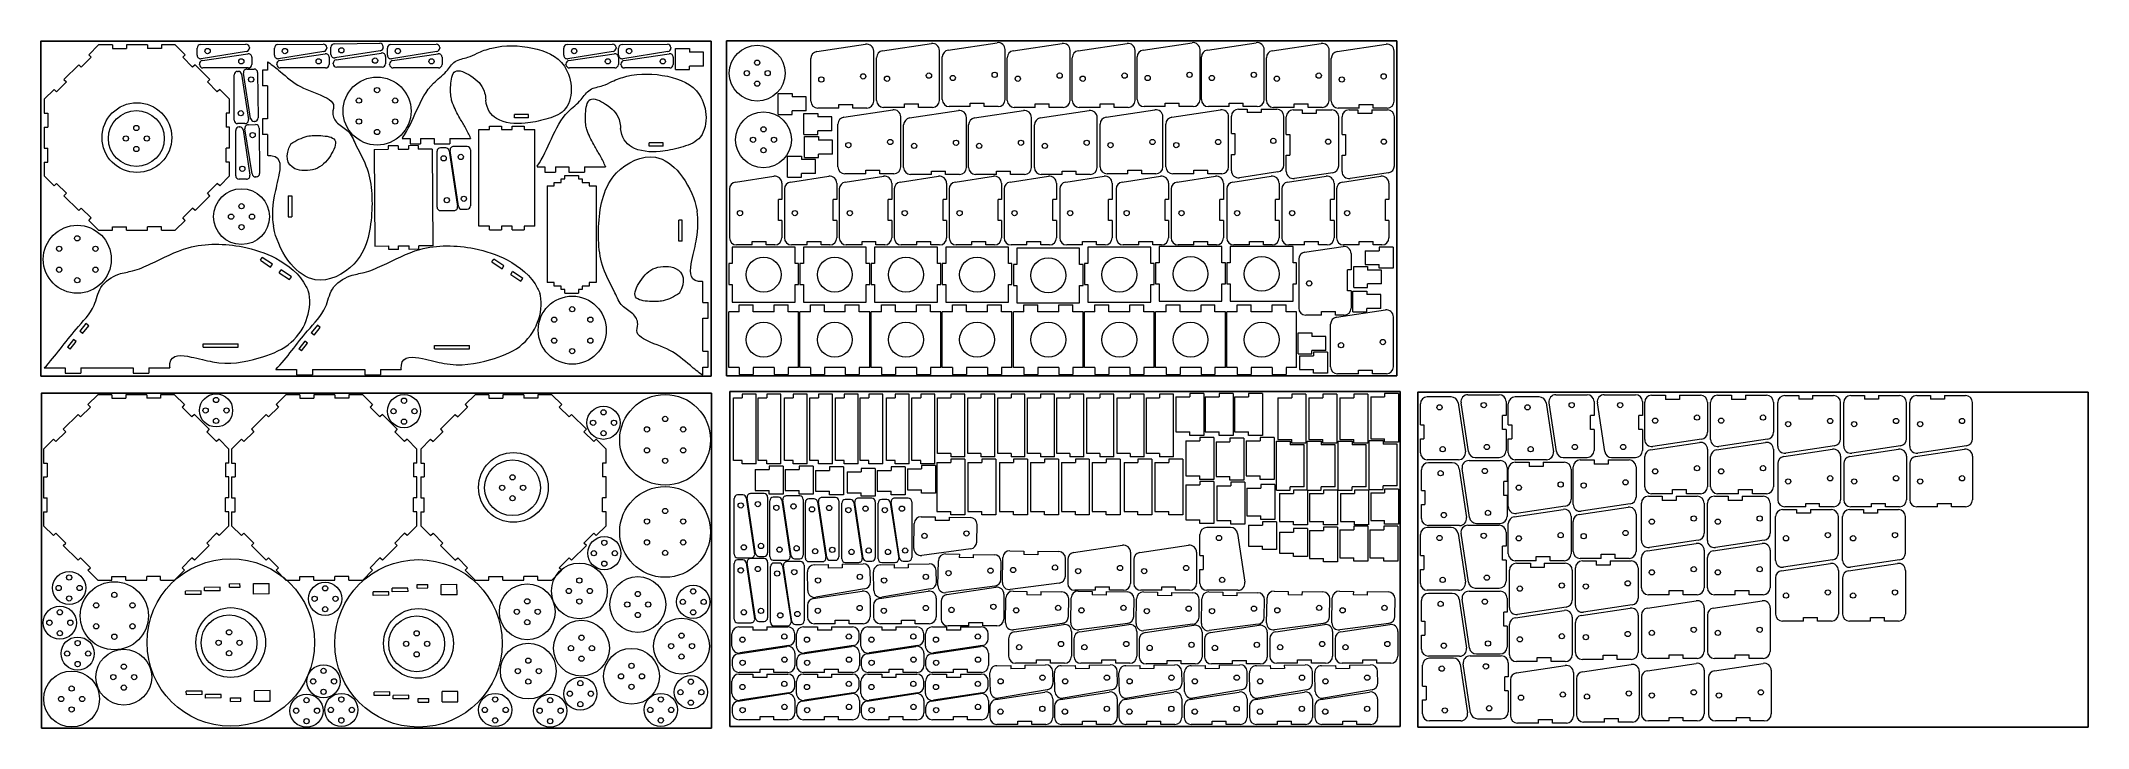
# Model space of a CAD drawing. Header units: inches. Extents: x 0 to 73.3, y 0 to 24.6.
import ezdxf

# ---------------------------------------------------------------- set-up
doc = ezdxf.new("R2010")
doc.units = ezdxf.units.IN
doc.header["$MEASUREMENT"] = 0

msp = doc.modelspace()

# ---------------------------------------------------------------- linework, layer by layer
at = {"color": 7, "linetype": 'Continuous', "lineweight": 15}
for p, q in [((2.048, 24.477), (1.695, 24.123)), ((2.548, 24.477), (2.048, 24.477)), ((2.548, 24.477), (2.548, 24.352)), ((2.548, 24.352), (3.048, 24.352)), ((3.798, 24.477), (3.048, 24.477)), ((3.048, 24.477), (3.048, 24.352)), ((3.798, 24.477), (3.798, 24.352)), ((4.298, 24.352), (3.798, 24.352)), ((4.798, 24.477), (4.298, 24.477)), ((4.298, 24.477), (4.298, 24.352)), ((5.152, 24.123), (4.798, 24.477)), ((5.581, 24.106), (5.578, 24.367)), ((5.702, 24.493), (7.327, 24.508)), ((7.348, 24.242), (5.725, 23.984)), ((7.453, 24.384), (7.453, 24.367)), ((8.351, 24.106), (8.348, 24.367)), ((8.472, 24.493), (10.097, 24.508)), ((10.118, 24.242), (8.495, 23.984)), ((10.223, 24.384), (10.223, 24.367)), ((10.373, 24.134), (10.37, 24.395)), ((10.494, 24.521), (12.119, 24.536)), ((12.14, 24.27), (10.517, 24.011)), ((12.245, 24.412), (12.245, 24.395)), ((12.395, 24.106), (12.392, 24.367)), ((12.516, 24.493), (14.141, 24.508)), ((14.162, 24.242), (12.539, 23.984)), ((14.267, 24.384), (14.267, 24.367)), ((18.71, 24.106), (18.708, 24.367)), ((18.832, 24.493), (20.456, 24.508)), ((20.477, 24.242), (18.855, 23.984)), ((20.583, 24.384), (20.583, 24.367)), ((20.677, 24.106), (20.674, 24.367)), ((20.798, 24.493), (22.423, 24.508)), ((22.444, 24.242), (20.821, 23.984)), ((22.549, 24.384), (22.549, 24.367)), ((22.712, 24.345), (23.212, 24.345)), ((22.712, 23.595), (22.712, 24.345)), ((23.212, 24.345), (23.212, 24.22)), ((23.712, 24.22), (23.212, 24.22)), ((23.712, 23.72), (23.712, 24.22)), ((27.774, 24.24), (29.524, 24.502)), ((29.811, 22.464), (29.811, 24.255)), ((30.128, 24.267), (31.878, 24.53)), ((32.165, 22.492), (32.165, 24.282)), ((32.483, 24.295), (34.233, 24.557)), ((34.52, 22.519), (34.52, 24.31)), ((34.809, 24.267), (36.559, 24.53)), ((36.847, 22.492), (36.847, 24.282)), ((37.136, 24.267), (38.886, 24.53)), ((39.173, 22.492), (39.173, 24.282)), ((39.463, 24.295), (41.213, 24.557)), ((41.5, 22.519), (41.5, 24.31)), ((41.762, 24.295), (43.512, 24.557)), ((43.799, 22.519), (43.799, 24.31)), ((44.089, 24.267), (45.839, 24.53)), ((46.126, 22.492), (46.126, 24.282)), ((46.415, 24.24), (48.165, 24.502)), ((48.452, 22.464), (48.452, 24.255)), ((1.341, 23.769), (0.811, 23.239)), ((1.341, 23.769), (1.43, 23.681)), ((1.783, 24.035), (1.43, 23.681)), ((1.695, 24.123), (1.783, 24.035)), ((5.152, 24.123), (5.064, 24.035)), ((5.064, 24.035), (5.417, 23.681)), ((5.506, 23.769), (5.417, 23.681)), ((6.036, 23.239), (5.506, 23.769)), ((5.661, 23.777), (5.661, 23.794)), ((5.768, 23.918), (7.393, 24.161)), ((7.411, 23.652), (5.786, 23.652)), ((7.03, 23.532), (7.048, 23.532)), ((7.496, 21.845), (7.237, 23.468)), ((7.36, 23.613), (7.621, 23.615)), ((7.536, 24.038), (7.536, 23.777)), ((7.747, 23.491), (7.762, 21.866)), ((8.104, 23.579), (7.917, 23.579)), ((7.917, 23.579), (7.917, 23.017)), ((8.128, 23.857), (8.104, 23.86)), ((8.104, 23.86), (8.104, 23.579)), ((8.431, 23.777), (8.431, 23.794)), ((8.538, 23.918), (10.163, 24.161)), ((10.181, 23.652), (8.556, 23.652)), ((10.306, 24.038), (10.306, 23.777)), ((10.453, 23.804), (10.453, 23.822)), ((10.56, 23.945), (12.185, 24.189)), ((12.203, 23.679), (10.578, 23.679)), ((12.328, 24.066), (12.328, 23.804)), ((12.475, 23.777), (12.475, 23.794)), ((12.582, 23.918), (14.207, 24.161)), ((14.225, 23.652), (12.6, 23.652)), ((14.35, 24.038), (14.35, 23.777)), ((18.791, 23.777), (18.791, 23.794)), ((18.897, 23.918), (20.522, 24.161)), ((20.541, 23.652), (18.916, 23.652)), ((20.666, 24.038), (20.666, 23.777)), ((20.757, 23.777), (20.757, 23.794)), ((20.864, 23.918), (22.489, 24.161)), ((22.507, 23.652), (20.882, 23.652)), ((22.632, 24.038), (22.632, 23.777)), ((22.712, 23.595), (23.212, 23.595)), ((23.212, 23.595), (23.212, 23.72)), ((23.712, 23.72), (23.212, 23.72)), ((27.561, 22.464), (27.561, 23.992)), ((29.915, 22.492), (29.915, 24.02)), ((32.27, 22.519), (32.27, 24.048)), ((34.597, 22.492), (34.597, 24.02)), ((36.923, 22.492), (36.923, 24.02)), ((39.25, 22.519), (39.25, 24.048)), ((41.549, 22.519), (41.549, 24.048)), ((43.876, 22.492), (43.876, 24.02)), ((46.202, 22.464), (46.202, 23.992)), ((0.457, 22.886), (0.104, 22.532)), ((0.457, 22.886), (0.546, 22.797)), ((0.546, 22.797), (0.899, 23.151)), ((0.811, 23.239), (0.899, 23.151)), ((6.036, 23.239), (5.947, 23.151)), ((6.301, 22.797), (5.947, 23.151)), ((6.389, 22.886), (6.301, 22.797)), ((6.743, 22.532), (6.389, 22.886)), ((6.905, 21.782), (6.905, 23.407)), ((7.171, 23.426), (7.415, 21.801)), ((8.104, 23.017), (7.917, 23.017)), ((8.104, 23.017), (8.104, 21.826)), ((26.396, 22.741), (26.896, 22.741)), ((26.396, 21.991), (26.396, 22.741)), ((26.896, 22.741), (26.896, 22.616)), ((0.104, 22.532), (0.104, 22.032)), ((0.104, 22.032), (0.229, 22.032)), ((0.229, 22.032), (0.229, 21.532)), ((6.618, 22.032), (6.618, 21.532)), ((6.743, 22.032), (6.618, 22.032)), ((6.743, 22.032), (6.743, 22.532)), ((14.731, 22.392), (14.707, 22.464)), ((15.913, 22.575), (15.918, 22.5)), ((27.396, 22.616), (26.896, 22.616)), ((26.896, 21.991), (26.896, 22.116)), ((27.396, 22.116), (26.896, 22.116)), ((27.31, 22.021), (27.81, 22.021)), ((27.31, 21.271), (27.31, 22.021)), ((27.396, 22.116), (27.396, 22.616)), ((27.81, 22.021), (27.81, 21.896)), ((28.561, 22.214), (27.811, 22.214)), ((28.561, 22.214), (28.561, 22.339)), ((28.561, 22.339), (29.061, 22.339)), ((28.743, 21.888), (30.493, 22.151)), ((29.061, 22.214), (29.061, 22.339)), ((29.561, 22.214), (29.061, 22.214)), ((30.915, 22.242), (30.165, 22.242)), ((30.915, 22.242), (30.915, 22.367)), ((30.915, 22.367), (31.415, 22.367)), ((31.098, 21.861), (32.848, 22.123)), ((31.415, 22.242), (31.415, 22.367)), ((31.915, 22.242), (31.415, 22.242)), ((33.27, 22.269), (32.52, 22.269)), ((33.27, 22.269), (33.27, 22.394)), ((33.27, 22.394), (33.77, 22.394)), ((33.424, 21.861), (35.174, 22.123)), ((33.77, 22.269), (33.77, 22.394)), ((34.27, 22.269), (33.77, 22.269)), ((35.597, 22.242), (34.847, 22.242)), ((35.597, 22.242), (35.597, 22.367)), ((35.597, 22.367), (36.097, 22.367)), ((35.779, 21.861), (37.529, 22.123)), ((36.097, 22.242), (36.097, 22.367)), ((36.597, 22.242), (36.097, 22.242)), ((37.923, 22.242), (37.173, 22.242)), ((37.923, 22.242), (37.923, 22.367)), ((37.923, 22.367), (38.423, 22.367)), ((38.133, 21.888), (39.883, 22.151)), ((38.423, 22.242), (38.423, 22.367)), ((38.923, 22.242), (38.423, 22.242)), ((40.25, 22.269), (39.5, 22.269)), ((40.25, 22.269), (40.25, 22.394)), ((40.25, 22.394), (40.75, 22.394)), ((40.488, 21.888), (42.238, 22.151)), ((40.75, 22.269), (40.75, 22.394)), ((41.25, 22.269), (40.75, 22.269)), ((42.549, 22.269), (41.799, 22.269)), ((42.549, 22.269), (42.549, 22.394)), ((42.549, 22.394), (43.049, 22.394)), ((42.875, 22.177), (43.187, 22.177)), ((43.049, 22.269), (43.049, 22.394)), ((43.549, 22.269), (43.049, 22.269)), ((43.187, 22.177), (43.187, 22.052)), ((43.687, 22.052), (43.187, 22.052)), ((43.687, 22.177), (44.25, 22.177)), ((43.687, 22.177), (43.687, 22.052)), ((44.876, 22.242), (44.126, 22.242)), ((44.841, 22.149), (45.154, 22.149)), ((44.876, 22.242), (44.876, 22.367)), ((44.876, 22.367), (45.376, 22.367)), ((45.154, 22.149), (45.154, 22.024)), ((45.654, 22.024), (45.154, 22.024)), ((45.376, 22.242), (45.376, 22.367)), ((45.876, 22.242), (45.376, 22.242)), ((45.654, 22.149), (46.216, 22.149)), ((45.654, 22.149), (45.654, 22.024)), ((47.202, 22.214), (46.452, 22.214)), ((46.836, 22.149), (47.148, 22.149)), ((47.148, 22.149), (47.148, 22.024)), ((47.648, 22.024), (47.148, 22.024)), ((47.202, 22.214), (47.202, 22.339)), ((47.202, 22.339), (47.702, 22.339)), ((47.648, 22.149), (48.211, 22.149)), ((47.648, 22.149), (47.648, 22.024)), ((47.702, 22.214), (47.702, 22.339)), ((48.202, 22.214), (47.702, 22.214)), ((0.104, 21.532), (0.229, 21.532)), ((0.104, 21.532), (0.104, 20.782)), ((6.743, 21.532), (6.618, 21.532)), ((6.743, 20.782), (6.743, 21.532)), ((6.961, 19.791), (6.961, 21.416)), ((7.292, 21.657), (7.03, 21.657)), ((7.086, 21.541), (7.103, 21.541)), ((7.227, 21.434), (7.471, 19.809)), ((7.552, 19.854), (7.293, 21.477)), ((7.415, 21.621), (7.676, 21.624)), ((7.638, 21.74), (7.621, 21.74)), ((7.802, 21.5), (7.817, 19.875)), ((8.104, 21.826), (7.917, 21.826)), ((7.917, 21.826), (7.917, 21.263)), ((8.104, 21.263), (7.917, 21.263)), ((8.104, 21.263), (8.104, 20.521)), ((15.671, 21.446), (16.046, 21.446)), ((15.673, 17.982), (15.671, 21.446)), ((16.046, 21.571), (16.484, 21.571)), ((16.046, 21.446), (16.046, 21.571)), ((16.484, 21.571), (16.484, 21.446)), ((16.484, 21.446), (16.859, 21.446)), ((16.859, 21.446), (16.859, 21.571)), ((16.859, 21.571), (17.296, 21.571)), ((16.944, 21.862), (16.944, 21.987)), ((17.444, 21.987), (16.944, 21.987)), ((17.444, 21.862), (16.944, 21.862)), ((17.296, 21.571), (17.296, 21.446)), ((17.296, 21.446), (17.671, 21.447)), ((17.444, 21.862), (17.444, 21.987)), ((17.673, 17.983), (17.671, 21.447)), ((19.562, 21.379), (19.538, 21.452)), ((20.743, 21.562), (20.749, 21.487)), ((26.396, 21.991), (26.896, 21.991)), ((27.31, 21.271), (27.81, 21.271)), ((28.31, 21.896), (27.81, 21.896)), ((27.81, 21.271), (27.81, 21.396)), ((28.31, 21.396), (27.81, 21.396)), ((28.31, 21.396), (28.31, 21.896)), ((28.53, 20.113), (28.53, 21.641)), ((30.78, 20.113), (30.78, 21.904)), ((30.885, 20.085), (30.885, 21.613)), ((33.135, 20.085), (33.135, 21.876)), ((33.212, 20.085), (33.212, 21.613)), ((35.462, 20.085), (35.462, 21.876)), ((35.566, 20.085), (35.566, 21.613)), ((37.816, 20.085), (37.816, 21.876)), ((37.92, 20.113), (37.92, 21.641)), ((40.17, 20.113), (40.17, 21.904)), ((40.275, 20.113), (40.275, 21.641)), ((42.525, 20.113), (42.525, 21.904)), ((42.625, 21.302), (42.625, 21.927)), ((42.625, 21.302), (42.75, 21.302)), ((42.75, 21.302), (42.75, 20.552)), ((44.5, 20.173), (44.5, 21.927)), ((44.591, 21.274), (44.591, 21.899)), ((44.591, 21.274), (44.716, 21.274)), ((44.716, 21.274), (44.716, 20.524)), ((46.466, 20.146), (46.466, 21.899)), ((46.586, 21.274), (46.586, 21.899)), ((46.586, 21.274), (46.711, 21.274)), ((46.711, 21.274), (46.711, 20.524)), ((48.461, 20.146), (48.461, 21.899)), ((0.104, 20.782), (0.229, 20.782)), ((0.229, 20.282), (0.229, 20.782)), ((6.618, 20.282), (6.618, 20.782)), ((6.743, 20.782), (6.618, 20.782)), ((11.926, 20.737), (12.426, 20.739)), ((11.926, 20.737), (11.941, 17.273)), ((12.777, 20.865), (12.425, 20.864)), ((12.425, 20.864), (12.426, 20.739)), ((12.777, 20.865), (12.778, 20.74)), ((12.778, 20.74), (13.153, 20.742)), ((12.93, 21.152), (12.926, 21.122)), ((12.926, 21.122), (13.207, 21.122)), ((13.5, 20.869), (13.152, 20.867)), ((13.152, 20.867), (13.153, 20.742)), ((13.207, 21.122), (13.207, 20.934)), ((13.207, 20.934), (13.582, 20.934)), ((13.5, 20.869), (13.501, 20.744)), ((14.001, 20.746), (13.501, 20.744)), ((13.582, 21.122), (14.065, 21.122)), ((13.582, 21.122), (13.582, 20.934)), ((14.001, 20.746), (14.016, 17.282)), ((14.065, 21.122), (14.065, 20.934)), ((14.065, 20.934), (14.628, 20.934)), ((14.172, 18.666), (14.172, 20.666)), ((14.483, 20.791), (14.297, 20.791)), ((14.607, 20.684), (14.907, 18.684)), ((14.628, 21.122), (14.628, 20.934)), ((14.628, 21.122), (15.37, 21.122)), ((14.938, 18.696), (14.638, 20.696)), ((15.248, 20.84), (14.762, 20.84)), ((15.374, 21.132), (15.37, 21.122)), ((15.373, 20.715), (15.373, 18.715)), ((21.775, 20.85), (21.775, 20.975)), ((22.275, 20.975), (21.775, 20.975)), ((22.275, 20.85), (21.775, 20.85)), ((22.275, 20.85), (22.275, 20.975)), ((27.338, 21.192), (27.838, 21.192)), ((27.338, 20.442), (27.338, 21.192)), ((27.838, 21.192), (27.838, 21.067)), ((28.338, 21.067), (27.838, 21.067)), ((27.838, 20.442), (27.838, 20.567)), ((28.338, 20.567), (27.838, 20.567)), ((28.338, 20.567), (28.338, 21.067)), ((42.625, 20.552), (42.75, 20.552)), ((42.625, 19.967), (42.625, 20.552)), ((0.104, 20.282), (0.229, 20.282)), ((0.104, 20.282), (0.104, 19.782)), ((6.743, 20.282), (6.618, 20.282)), ((6.743, 19.782), (6.743, 20.282)), ((8.121, 20.514), (8.104, 20.521)), ((17.761, 20.139), (17.757, 20.109)), ((17.757, 20.109), (18.038, 20.109)), ((18.038, 20.109), (18.038, 19.922)), ((18.038, 19.922), (18.413, 19.922)), ((18.413, 20.109), (18.896, 20.109)), ((18.413, 20.109), (18.413, 19.922)), ((18.744, 19.803), (19.244, 19.803)), ((18.744, 19.678), (18.744, 19.803)), ((18.896, 20.109), (18.896, 19.922)), ((18.896, 19.922), (19.459, 19.922)), ((19.244, 19.803), (19.244, 19.678)), ((19.459, 20.109), (19.459, 19.922)), ((19.459, 20.109), (20.201, 20.109)), ((20.205, 20.119), (20.201, 20.109)), ((26.729, 20.494), (27.229, 20.494)), ((26.729, 19.744), (26.729, 20.494)), ((27.229, 20.494), (27.229, 20.369)), ((27.729, 20.369), (27.229, 20.369)), ((27.229, 19.744), (27.229, 19.869)), ((27.729, 19.869), (27.229, 19.869)), ((27.338, 20.442), (27.838, 20.442)), ((27.729, 19.869), (27.729, 20.369)), ((29.53, 19.863), (28.78, 19.863)), ((29.53, 19.863), (29.53, 19.988)), ((29.53, 19.988), (30.03, 19.988)), ((30.03, 19.863), (30.03, 19.988)), ((30.53, 19.863), (30.03, 19.863)), ((31.885, 19.835), (31.135, 19.835)), ((31.885, 19.835), (31.885, 19.96)), ((31.885, 19.96), (32.385, 19.96)), ((32.385, 19.835), (32.385, 19.96)), ((32.885, 19.835), (32.385, 19.835)), ((34.212, 19.835), (33.462, 19.835)), ((34.212, 19.835), (34.212, 19.96)), ((34.212, 19.96), (34.712, 19.96)), ((34.712, 19.835), (34.712, 19.96)), ((35.212, 19.835), (34.712, 19.835)), ((36.566, 19.835), (35.816, 19.835)), ((36.566, 19.835), (36.566, 19.96)), ((36.566, 19.96), (37.066, 19.96)), ((37.066, 19.835), (37.066, 19.96)), ((37.566, 19.835), (37.066, 19.835)), ((38.92, 19.863), (38.17, 19.863)), ((38.92, 19.863), (38.92, 19.988)), ((38.92, 19.988), (39.42, 19.988)), ((39.42, 19.863), (39.42, 19.988)), ((39.92, 19.863), (39.42, 19.863)), ((41.275, 19.863), (40.525, 19.863)), ((41.275, 19.863), (41.275, 19.988)), ((41.275, 19.988), (41.775, 19.988)), ((41.775, 19.863), (41.775, 19.988)), ((42.275, 19.863), (41.775, 19.863)), ((44.287, 19.926), (42.912, 19.72)), ((44.591, 20.524), (44.716, 20.524)), ((44.591, 19.939), (44.591, 20.524)), ((46.253, 19.898), (44.878, 19.692)), ((46.586, 20.524), (46.711, 20.524)), ((46.586, 19.939), (46.586, 20.524)), ((48.248, 19.898), (46.873, 19.692)), ((0.104, 19.782), (0.457, 19.428)), ((0.457, 19.428), (0.546, 19.517)), ((0.546, 19.517), (0.899, 19.163)), ((0.811, 19.075), (0.899, 19.163)), ((0.811, 19.075), (1.341, 18.545)), ((5.506, 18.545), (6.036, 19.075)), ((6.301, 19.517), (5.947, 19.163)), ((6.036, 19.075), (5.947, 19.163)), ((6.389, 19.428), (6.301, 19.517)), ((6.389, 19.428), (6.743, 19.782)), ((7.347, 19.666), (7.086, 19.666)), ((7.693, 19.749), (7.676, 19.749)), ((8.844, 19.072), (8.969, 19.072)), ((8.844, 19.072), (8.844, 18.322)), ((8.969, 19.072), (8.969, 18.322)), ((18.119, 19.428), (18.369, 19.428)), ((18.119, 19.428), (18.119, 15.964)), ((18.369, 19.553), (18.619, 19.553)), ((18.369, 19.428), (18.369, 19.553)), ((18.619, 19.678), (18.744, 19.678)), ((18.619, 19.553), (18.619, 19.678)), ((19.244, 19.678), (19.369, 19.678)), ((19.369, 19.678), (19.369, 19.553)), ((19.369, 19.553), (19.619, 19.553)), ((19.619, 19.553), (19.619, 19.428)), ((19.619, 19.428), (19.869, 19.428)), ((19.869, 19.428), (19.869, 15.964)), ((24.648, 19.317), (24.648, 17.563)), ((24.861, 19.564), (26.236, 19.77)), ((26.523, 19.523), (26.523, 18.938)), ((26.615, 19.317), (26.615, 17.563)), ((26.729, 19.744), (27.229, 19.744)), ((26.828, 19.564), (28.203, 19.77)), ((28.49, 19.523), (28.49, 18.938)), ((28.581, 19.317), (28.581, 17.563)), ((28.794, 19.564), (30.169, 19.77)), ((30.456, 19.523), (30.456, 18.938)), ((30.548, 19.317), (30.548, 17.563)), ((30.761, 19.564), (32.136, 19.77)), ((32.423, 19.523), (32.423, 18.938)), ((32.514, 19.317), (32.514, 17.563)), ((32.727, 19.564), (34.102, 19.77)), ((34.389, 19.523), (34.389, 18.938)), ((34.481, 19.317), (34.481, 17.563)), ((34.694, 19.564), (36.069, 19.77)), ((36.356, 19.523), (36.356, 18.938)), ((36.475, 19.317), (36.475, 17.563)), ((36.688, 19.564), (38.063, 19.77)), ((38.35, 19.523), (38.35, 18.938)), ((38.497, 19.317), (38.497, 17.563)), ((38.71, 19.564), (40.085, 19.77)), ((40.372, 19.523), (40.372, 18.938)), ((40.464, 19.317), (40.464, 17.563)), ((40.677, 19.564), (42.052, 19.77)), ((42.339, 19.523), (42.339, 18.938)), ((42.458, 19.317), (42.458, 17.563)), ((42.671, 19.564), (44.046, 19.77)), ((44.333, 19.523), (44.333, 18.938)), ((44.425, 19.317), (44.425, 17.563)), ((44.638, 19.564), (46.013, 19.77)), ((46.3, 19.523), (46.3, 18.938)), ((46.392, 19.317), (46.392, 17.563)), ((46.605, 19.564), (47.98, 19.77)), ((48.267, 19.523), (48.267, 18.938)), ((1.341, 18.545), (1.43, 18.633)), ((1.783, 18.279), (1.43, 18.633)), ((5.064, 18.279), (5.417, 18.633)), ((5.506, 18.545), (5.417, 18.633)), ((14.297, 18.541), (14.783, 18.541)), ((15.062, 18.59), (15.248, 18.59)), ((23.446, 18.724), (23.486, 18.525)), ((26.398, 18.188), (26.398, 18.938)), ((26.523, 18.938), (26.398, 18.938)), ((28.365, 18.188), (28.365, 18.938)), ((28.49, 18.938), (28.365, 18.938)), ((30.331, 18.188), (30.331, 18.938)), ((30.456, 18.938), (30.331, 18.938)), ((32.298, 18.188), (32.298, 18.938)), ((32.423, 18.938), (32.298, 18.938)), ((34.264, 18.188), (34.264, 18.938)), ((34.389, 18.938), (34.264, 18.938)), ((36.231, 18.188), (36.231, 18.938)), ((36.356, 18.938), (36.231, 18.938)), ((38.225, 18.188), (38.225, 18.938)), ((38.35, 18.938), (38.225, 18.938)), ((40.247, 18.188), (40.247, 18.938)), ((40.372, 18.938), (40.247, 18.938)), ((42.214, 18.188), (42.214, 18.938)), ((42.339, 18.938), (42.214, 18.938)), ((44.208, 18.188), (44.208, 18.938)), ((44.333, 18.938), (44.208, 18.938)), ((46.175, 18.188), (46.175, 18.938)), ((46.3, 18.938), (46.175, 18.938)), ((48.142, 18.188), (48.142, 18.938)), ((48.267, 18.938), (48.142, 18.938)), ((1.695, 18.191), (1.783, 18.279)), ((1.695, 18.191), (2.048, 17.837)), ((2.048, 17.837), (2.548, 17.837)), ((2.548, 17.837), (2.548, 17.962)), ((2.548, 17.962), (3.048, 17.962)), ((3.048, 17.837), (3.048, 17.962)), ((3.048, 17.837), (3.798, 17.837)), ((3.798, 17.837), (3.798, 17.962)), ((4.298, 17.962), (3.798, 17.962)), ((4.298, 17.837), (4.298, 17.962)), ((4.298, 17.837), (4.798, 17.837)), ((4.798, 17.837), (5.152, 18.191)), ((5.152, 18.191), (5.064, 18.279)), ((8.351, 17.793), (8.311, 17.992)), ((8.844, 18.322), (8.969, 18.322)), ((16.048, 17.982), (15.673, 17.982)), ((16.048, 17.857), (16.048, 17.982)), ((16.048, 17.857), (16.486, 17.858)), ((16.486, 17.983), (16.486, 17.858)), ((16.861, 17.983), (16.486, 17.983)), ((16.861, 17.858), (16.861, 17.983)), ((16.861, 17.858), (17.298, 17.858)), ((17.298, 17.983), (17.298, 17.858)), ((17.673, 17.983), (17.298, 17.983)), ((22.827, 17.444), (22.827, 18.194)), ((22.952, 18.194), (22.827, 18.194)), ((22.952, 17.444), (22.952, 18.194)), ((26.523, 18.188), (26.398, 18.188)), ((26.523, 18.188), (26.523, 17.563)), ((28.49, 18.188), (28.365, 18.188)), ((28.49, 18.188), (28.49, 17.563)), ((30.456, 18.188), (30.331, 18.188)), ((30.456, 18.188), (30.456, 17.563)), ((32.423, 18.188), (32.298, 18.188)), ((32.423, 18.188), (32.423, 17.563)), ((34.389, 18.188), (34.264, 18.188)), ((34.389, 18.188), (34.389, 17.563)), ((36.356, 18.188), (36.231, 18.188)), ((36.356, 18.188), (36.356, 17.563)), ((38.35, 18.188), (38.225, 18.188)), ((38.35, 18.188), (38.35, 17.563)), ((40.372, 18.188), (40.247, 18.188)), ((40.372, 18.188), (40.372, 17.563)), ((42.339, 18.188), (42.214, 18.188)), ((42.339, 18.188), (42.339, 17.563)), ((44.333, 18.188), (44.208, 18.188)), ((44.333, 18.188), (44.333, 17.563)), ((46.3, 18.188), (46.175, 18.188)), ((46.3, 18.188), (46.3, 17.563)), ((48.267, 18.188), (48.142, 18.188)), ((48.267, 18.188), (48.267, 17.563)), ((7.845, 16.761), (7.914, 16.865)), ((8.278, 16.623), (7.914, 16.865)), ((11.941, 17.273), (12.441, 17.275)), ((12.441, 17.15), (12.441, 17.275)), ((12.794, 17.152), (12.441, 17.15)), ((12.793, 17.277), (13.168, 17.279)), ((12.794, 17.152), (12.793, 17.277)), ((13.169, 17.154), (13.168, 17.279)), ((13.516, 17.155), (13.169, 17.154)), ((14.016, 17.282), (13.516, 17.28)), ((13.516, 17.155), (13.516, 17.28)), ((22.952, 17.444), (22.827, 17.444)), ((24.745, 17.226), (24.745, 16.641)), ((26.995, 17.226), (24.745, 17.226)), ((25.46, 17.313), (24.898, 17.313)), ((25.46, 17.313), (25.46, 17.438)), ((25.46, 17.438), (25.96, 17.438)), ((25.96, 17.313), (25.96, 17.438)), ((26.273, 17.313), (25.96, 17.313)), ((27.427, 17.313), (26.865, 17.313)), ((26.995, 16.641), (26.995, 17.226)), ((27.294, 17.226), (27.294, 16.641)), ((29.544, 17.226), (27.294, 17.226)), ((27.427, 17.313), (27.427, 17.438)), ((27.427, 17.438), (27.927, 17.438)), ((27.927, 17.313), (27.927, 17.438)), ((28.24, 17.313), (27.927, 17.313)), ((29.394, 17.313), (28.831, 17.313)), ((29.394, 17.313), (29.394, 17.438)), ((29.394, 17.438), (29.894, 17.438)), ((29.544, 16.641), (29.544, 17.226)), ((29.842, 17.226), (29.842, 16.641)), ((32.092, 17.226), (29.842, 17.226)), ((29.894, 17.313), (29.894, 17.438)), ((30.206, 17.313), (29.894, 17.313)), ((31.36, 17.313), (30.798, 17.313)), ((31.36, 17.313), (31.36, 17.438)), ((31.36, 17.438), (31.86, 17.438)), ((31.86, 17.313), (31.86, 17.438)), ((32.173, 17.313), (31.86, 17.313)), ((32.092, 16.641), (32.092, 17.226)), ((32.39, 17.226), (32.39, 16.641)), ((34.64, 17.226), (32.39, 17.226)), ((33.327, 17.313), (32.764, 17.313)), ((33.327, 17.313), (33.327, 17.438)), ((33.327, 17.438), (33.827, 17.438)), ((33.827, 17.313), (33.827, 17.438)), ((34.139, 17.313), (33.827, 17.313)), ((34.64, 16.641), (34.64, 17.226)), ((35.294, 17.313), (34.731, 17.313)), ((34.939, 17.198), (34.939, 16.614)), ((37.189, 17.198), (34.939, 17.198)), ((35.294, 17.313), (35.294, 17.438)), ((35.294, 17.438), (35.794, 17.438)), ((35.794, 17.313), (35.794, 17.438)), ((36.106, 17.313), (35.794, 17.313)), ((37.288, 17.313), (36.725, 17.313)), ((37.189, 16.614), (37.189, 17.198)), ((37.288, 17.313), (37.288, 17.438)), ((37.288, 17.438), (37.788, 17.438)), ((37.487, 17.226), (37.487, 16.641)), ((39.737, 17.226), (37.487, 17.226)), ((37.788, 17.313), (37.788, 17.438)), ((38.1, 17.313), (37.788, 17.313)), ((39.31, 17.313), (38.747, 17.313)), ((39.31, 17.313), (39.31, 17.438)), ((39.31, 17.438), (39.81, 17.438)), ((39.737, 16.641), (39.737, 17.226)), ((39.81, 17.313), (39.81, 17.438)), ((40.122, 17.313), (39.81, 17.313)), ((40.035, 17.254), (40.035, 16.669)), ((42.285, 17.254), (40.035, 17.254)), ((41.277, 17.313), (40.714, 17.313)), ((41.277, 17.313), (41.277, 17.438)), ((41.277, 17.438), (41.777, 17.438)), ((41.777, 17.313), (41.777, 17.438)), ((42.089, 17.313), (41.777, 17.313)), ((42.285, 16.669), (42.285, 17.254)), ((42.583, 17.254), (42.583, 16.669)), ((44.833, 17.254), (42.583, 17.254)), ((43.271, 17.313), (42.708, 17.313)), ((43.271, 17.313), (43.271, 17.438)), ((43.271, 17.438), (43.771, 17.438)), ((43.771, 17.313), (43.771, 17.438)), ((44.083, 17.313), (43.771, 17.313)), ((45.238, 17.313), (44.675, 17.313)), ((44.833, 16.669), (44.833, 17.254)), ((45.238, 17.313), (45.238, 17.438)), ((45.238, 17.438), (45.738, 17.438)), ((45.247, 17.047), (46.622, 17.253)), ((45.738, 17.313), (45.738, 17.438)), ((46.05, 17.313), (45.738, 17.313)), ((47.204, 17.313), (46.642, 17.313)), ((46.909, 17.006), (46.909, 16.421)), ((47.204, 17.313), (47.204, 17.438)), ((47.204, 17.438), (47.704, 17.438)), ((47.42, 17.105), (47.92, 17.105)), ((47.42, 17.105), (47.42, 16.605)), ((47.704, 17.313), (47.704, 17.438)), ((48.017, 17.313), (47.704, 17.313)), ((48.42, 17.23), (47.92, 17.23)), ((47.92, 17.23), (47.92, 17.105)), ((48.42, 17.23), (48.42, 16.48)), ((7.845, 16.761), (8.209, 16.519)), ((8.209, 16.519), (8.278, 16.623)), ((8.521, 16.311), (8.59, 16.415)), ((8.521, 16.311), (8.885, 16.068)), ((8.954, 16.172), (8.59, 16.415)), ((8.885, 16.068), (8.954, 16.172)), ((16.135, 16.702), (16.204, 16.806)), ((16.135, 16.702), (16.499, 16.459)), ((16.568, 16.563), (16.204, 16.806)), ((16.499, 16.459), (16.568, 16.563)), ((16.811, 16.251), (16.88, 16.355)), ((16.811, 16.251), (17.175, 16.009)), ((17.244, 16.113), (16.88, 16.355)), ((24.745, 16.641), (24.62, 16.641)), ((24.62, 16.641), (24.62, 15.891)), ((27.12, 16.641), (26.995, 16.641)), ((27.12, 15.891), (27.12, 16.641)), ((27.294, 16.641), (27.169, 16.641)), ((27.169, 16.641), (27.169, 15.891)), ((29.669, 16.641), (29.544, 16.641)), ((29.669, 15.891), (29.669, 16.641)), ((29.842, 16.641), (29.717, 16.641)), ((29.717, 16.641), (29.717, 15.891)), ((32.217, 16.641), (32.092, 16.641)), ((32.217, 15.891), (32.217, 16.641)), ((32.39, 16.641), (32.265, 16.641)), ((32.265, 16.641), (32.265, 15.891)), ((34.765, 16.641), (34.64, 16.641)), ((34.765, 15.891), (34.765, 16.641)), ((34.939, 16.614), (34.814, 16.614)), ((34.814, 16.614), (34.814, 15.864)), ((37.314, 16.614), (37.189, 16.614)), ((37.314, 15.864), (37.314, 16.614)), ((37.487, 16.641), (37.362, 16.641)), ((37.362, 16.641), (37.362, 15.891)), ((39.862, 16.641), (39.737, 16.641)), ((39.862, 15.891), (39.862, 16.641)), ((40.035, 16.669), (39.91, 16.669)), ((39.91, 16.669), (39.91, 15.919)), ((42.41, 16.669), (42.285, 16.669)), ((42.41, 15.919), (42.41, 16.669)), ((42.583, 16.669), (42.458, 16.669)), ((42.458, 16.669), (42.458, 15.919)), ((44.958, 16.669), (44.833, 16.669)), ((44.958, 15.919), (44.958, 16.669)), ((45.034, 16.8), (45.034, 15.046)), ((46.784, 15.671), (46.784, 16.421)), ((46.909, 16.421), (46.784, 16.421)), ((47.004, 16.538), (47.504, 16.538)), ((47.004, 15.788), (47.004, 16.538)), ((47.42, 16.605), (47.92, 16.605)), ((47.504, 16.538), (47.504, 16.413)), ((48.004, 16.413), (47.504, 16.413)), ((47.92, 16.48), (47.92, 16.605)), ((48.42, 16.48), (47.92, 16.48)), ((48.004, 15.913), (48.004, 16.413)), ((9.589, 15.561), (9.569, 15.632)), ((17.175, 16.009), (17.244, 16.113)), ((17.879, 15.502), (17.858, 15.572)), ((18.369, 15.964), (18.119, 15.964)), ((18.369, 15.839), (18.369, 15.964)), ((18.619, 15.839), (18.369, 15.839)), ((18.619, 15.714), (18.619, 15.839)), ((18.744, 15.714), (18.619, 15.714)), ((18.744, 15.589), (18.744, 15.714)), ((18.744, 15.589), (19.244, 15.589)), ((19.244, 15.714), (19.244, 15.589)), ((19.369, 15.714), (19.244, 15.714)), ((19.369, 15.839), (19.369, 15.714)), ((19.619, 15.839), (19.369, 15.839)), ((19.619, 15.964), (19.619, 15.839)), ((19.869, 15.964), (19.619, 15.964)), ((23.675, 16.002), (23.692, 15.995)), ((23.692, 15.253), (23.692, 15.995)), ((24.62, 15.891), (24.745, 15.891)), ((24.745, 15.891), (24.745, 15.266)), ((26.995, 15.266), (26.995, 15.891)), ((26.995, 15.891), (27.12, 15.891)), ((27.169, 15.891), (27.294, 15.891)), ((27.294, 15.891), (27.294, 15.266)), ((29.544, 15.266), (29.544, 15.891)), ((29.544, 15.891), (29.669, 15.891)), ((29.717, 15.891), (29.842, 15.891)), ((29.842, 15.891), (29.842, 15.266)), ((32.092, 15.266), (32.092, 15.891)), ((32.092, 15.891), (32.217, 15.891)), ((32.265, 15.891), (32.39, 15.891)), ((32.39, 15.891), (32.39, 15.266)), ((34.64, 15.266), (34.64, 15.891)), ((34.64, 15.891), (34.765, 15.891)), ((34.814, 15.864), (34.939, 15.864)), ((34.939, 15.864), (34.939, 15.239)), ((37.189, 15.239), (37.189, 15.864)), ((37.189, 15.864), (37.314, 15.864)), ((37.362, 15.891), (37.487, 15.891)), ((37.487, 15.891), (37.487, 15.266)), ((39.737, 15.266), (39.737, 15.891)), ((39.737, 15.891), (39.862, 15.891)), ((39.91, 15.919), (40.035, 15.919)), ((40.035, 15.919), (40.035, 15.294)), ((42.285, 15.294), (42.285, 15.919)), ((42.285, 15.919), (42.41, 15.919)), ((42.458, 15.919), (42.583, 15.919)), ((42.583, 15.919), (42.583, 15.294)), ((44.833, 15.294), (44.833, 15.919)), ((44.833, 15.919), (44.958, 15.919)), ((46.909, 15.671), (46.784, 15.671)), ((46.909, 15.671), (46.909, 15.046)), ((46.977, 15.659), (47.477, 15.659)), ((46.977, 14.909), (46.977, 15.659)), ((47.004, 15.788), (47.504, 15.788)), ((47.477, 15.659), (47.477, 15.534)), ((47.977, 15.534), (47.477, 15.534)), ((47.504, 15.788), (47.504, 15.913)), ((48.004, 15.913), (47.504, 15.913)), ((47.977, 15.034), (47.977, 15.534)), ((23.692, 15.253), (23.88, 15.253)), ((23.692, 13.5), (23.692, 14.691)), ((23.692, 14.691), (23.88, 14.691)), ((23.88, 14.691), (23.88, 15.253)), ((24.995, 14.916), (24.62, 14.916)), ((24.62, 12.916), (24.62, 14.916)), ((24.745, 15.266), (26.995, 15.266)), ((24.995, 14.916), (24.995, 15.166)), ((24.995, 15.166), (25.495, 15.166)), ((25.495, 14.916), (25.495, 15.166)), ((26.245, 14.916), (25.495, 14.916)), ((26.245, 15.166), (26.745, 15.166)), ((26.245, 14.916), (26.245, 15.166)), ((26.745, 14.916), (26.745, 15.166)), ((27.12, 14.916), (26.745, 14.916)), ((27.12, 12.916), (27.12, 14.916)), ((27.544, 14.916), (27.169, 14.916)), ((27.169, 12.916), (27.169, 14.916)), ((27.294, 15.266), (29.544, 15.266)), ((27.544, 14.916), (27.544, 15.166)), ((27.544, 15.166), (28.044, 15.166)), ((28.044, 14.916), (28.044, 15.166)), ((28.794, 14.916), (28.044, 14.916)), ((28.794, 15.166), (29.294, 15.166)), ((28.794, 14.916), (28.794, 15.166)), ((29.294, 14.916), (29.294, 15.166)), ((29.669, 14.916), (29.294, 14.916)), ((29.669, 12.916), (29.669, 14.916)), ((30.092, 14.916), (29.717, 14.916)), ((29.717, 12.916), (29.717, 14.916)), ((29.842, 15.266), (32.092, 15.266)), ((30.092, 14.916), (30.092, 15.166)), ((30.092, 15.166), (30.592, 15.166)), ((30.592, 14.916), (30.592, 15.166)), ((31.342, 14.916), (30.592, 14.916)), ((31.342, 15.166), (31.842, 15.166)), ((31.342, 14.916), (31.342, 15.166)), ((31.842, 14.916), (31.842, 15.166)), ((32.217, 14.916), (31.842, 14.916)), ((32.217, 12.916), (32.217, 14.916)), ((32.64, 14.916), (32.265, 14.916)), ((32.265, 12.916), (32.265, 14.916)), ((32.39, 15.266), (34.64, 15.266)), ((32.64, 14.916), (32.64, 15.166)), ((32.64, 15.166), (33.14, 15.166)), ((33.14, 14.916), (33.14, 15.166)), ((33.89, 14.916), (33.14, 14.916)), ((33.89, 15.166), (34.39, 15.166)), ((33.89, 14.916), (33.89, 15.166)), ((34.39, 14.916), (34.39, 15.166)), ((34.765, 14.916), (34.39, 14.916)), ((34.765, 12.916), (34.765, 14.916)), ((35.189, 14.916), (34.814, 14.916)), ((34.814, 12.916), (34.814, 14.916)), ((34.939, 15.239), (37.189, 15.239)), ((35.189, 14.916), (35.189, 15.166)), ((35.189, 15.166), (35.689, 15.166)), ((35.689, 14.916), (35.689, 15.166)), ((36.439, 14.916), (35.689, 14.916)), ((36.439, 15.166), (36.939, 15.166)), ((36.439, 14.916), (36.439, 15.166)), ((36.939, 14.916), (36.939, 15.166)), ((37.314, 14.916), (36.939, 14.916)), ((37.314, 12.916), (37.314, 14.916)), ((37.737, 14.916), (37.362, 14.916)), ((37.362, 12.916), (37.362, 14.916)), ((37.487, 15.266), (39.737, 15.266)), ((37.737, 14.916), (37.737, 15.166)), ((37.737, 15.166), (38.237, 15.166)), ((38.237, 14.916), (38.237, 15.166)), ((38.987, 14.916), (38.237, 14.916)), ((38.987, 15.166), (39.487, 15.166)), ((38.987, 14.916), (38.987, 15.166)), ((39.487, 14.916), (39.487, 15.166)), ((39.862, 14.916), (39.487, 14.916)), ((39.862, 12.916), (39.862, 14.916)), ((40.285, 14.916), (39.91, 14.916)), ((39.91, 12.916), (39.91, 14.916)), ((40.035, 15.294), (42.285, 15.294)), ((40.285, 14.916), (40.285, 15.166)), ((40.285, 15.166), (40.785, 15.166)), ((40.785, 14.916), (40.785, 15.166)), ((41.535, 14.916), (40.785, 14.916)), ((41.535, 15.166), (42.035, 15.166)), ((41.535, 14.916), (41.535, 15.166)), ((42.035, 14.916), (42.035, 15.166)), ((42.41, 14.916), (42.035, 14.916)), ((42.41, 12.916), (42.41, 14.916)), ((42.833, 14.916), (42.458, 14.916)), ((42.458, 12.916), (42.458, 14.916)), ((42.583, 15.294), (44.833, 15.294)), ((42.833, 14.916), (42.833, 15.166)), ((42.833, 15.166), (43.333, 15.166)), ((43.333, 14.916), (43.333, 15.166)), ((44.083, 14.916), (43.333, 14.916)), ((44.083, 15.166), (44.583, 15.166)), ((44.083, 14.916), (44.083, 15.166)), ((44.583, 14.916), (44.583, 15.166)), ((44.958, 14.916), (44.583, 14.916)), ((44.958, 12.916), (44.958, 14.916)), ((45.847, 14.796), (45.284, 14.796)), ((45.847, 14.796), (45.847, 14.921)), ((45.847, 14.921), (46.347, 14.921)), ((46.347, 14.796), (46.347, 14.921)), ((46.659, 14.796), (46.347, 14.796)), ((46.388, 14.72), (48.138, 14.982)), ((46.977, 14.909), (47.477, 14.909)), ((47.477, 14.909), (47.477, 15.034)), ((47.977, 15.034), (47.477, 15.034)), ((48.425, 12.944), (48.425, 14.735)), ((1.597, 14.494), (1.378, 14.218)), ((1.477, 14.14), (1.378, 14.218)), ((1.477, 14.14), (1.695, 14.417)), ((1.695, 14.417), (1.597, 14.494)), ((9.887, 14.435), (9.668, 14.158)), ((9.766, 14.081), (9.668, 14.158)), ((9.766, 14.081), (9.985, 14.357)), ((9.985, 14.357), (9.887, 14.435)), ((45.01, 14.159), (45.51, 14.159)), ((45.01, 13.409), (45.01, 14.159)), ((45.51, 14.159), (45.51, 14.034)), ((46.01, 14.034), (45.51, 14.034)), ((46.01, 13.534), (46.01, 14.034)), ((46.175, 12.944), (46.175, 14.472)), ((1.146, 13.923), (0.931, 13.65)), ((1.029, 13.573), (0.931, 13.65)), ((1.029, 13.573), (1.244, 13.846)), ((1.244, 13.846), (1.146, 13.923)), ((5.795, 13.644), (5.795, 13.769)), ((5.795, 13.769), (7.045, 13.769)), ((5.795, 13.644), (7.045, 13.644)), ((7.045, 13.644), (7.045, 13.769)), ((9.436, 13.864), (9.22, 13.591)), ((9.319, 13.513), (9.22, 13.591)), ((9.319, 13.513), (9.534, 13.786)), ((9.534, 13.786), (9.436, 13.864)), ((14.085, 13.584), (14.085, 13.709)), ((14.085, 13.709), (15.335, 13.709)), ((14.085, 13.584), (15.335, 13.584)), ((15.335, 13.584), (15.335, 13.709)), ((23.692, 13.5), (23.88, 13.5)), ((23.88, 12.937), (23.88, 13.5)), ((45.01, 13.409), (45.51, 13.409)), ((45.065, 13.343), (45.565, 13.343)), ((45.065, 13.343), (45.065, 12.843)), ((45.51, 13.409), (45.51, 13.534)), ((46.01, 13.534), (45.51, 13.534)), ((46.065, 13.468), (45.565, 13.468)), ((45.565, 13.468), (45.565, 13.343)), ((46.065, 13.468), (46.065, 12.718)), ((0.104, 12.903), (0.854, 12.903)), ((0.854, 12.903), (0.854, 12.716)), ((0.854, 12.716), (1.416, 12.716)), ((1.416, 12.903), (1.416, 12.716)), ((1.416, 12.903), (3.291, 12.903)), ((3.291, 12.903), (3.291, 12.716)), ((3.291, 12.716), (3.854, 12.716)), ((3.854, 12.903), (3.854, 12.716)), ((3.854, 12.903), (4.596, 12.903)), ((4.603, 12.92), (4.596, 12.903)), ((8.394, 12.844), (9.144, 12.844)), ((9.144, 12.844), (9.144, 12.656)), ((9.144, 12.656), (9.706, 12.656)), ((9.706, 12.844), (9.706, 12.656)), ((9.706, 12.844), (11.581, 12.844)), ((11.581, 12.844), (11.581, 12.656)), ((11.581, 12.656), (12.144, 12.656)), ((12.144, 12.844), (12.144, 12.656)), ((12.144, 12.844), (12.886, 12.844)), ((12.893, 12.861), (12.886, 12.844)), ((23.668, 12.659), (23.692, 12.656)), ((23.692, 12.656), (23.692, 12.937)), ((23.692, 12.937), (23.88, 12.937)), ((24.995, 12.916), (24.62, 12.916)), ((24.995, 12.916), (24.995, 12.666)), ((24.995, 12.666), (25.495, 12.666)), ((25.495, 12.916), (25.495, 12.666)), ((26.245, 12.916), (25.495, 12.916)), ((26.245, 12.916), (26.245, 12.666)), ((26.245, 12.666), (26.745, 12.666)), ((26.745, 12.916), (26.745, 12.666)), ((27.12, 12.916), (26.745, 12.916)), ((27.544, 12.916), (27.169, 12.916)), ((27.544, 12.916), (27.544, 12.666)), ((27.544, 12.666), (28.044, 12.666)), ((28.044, 12.916), (28.044, 12.666)), ((28.794, 12.916), (28.044, 12.916)), ((28.794, 12.916), (28.794, 12.666)), ((28.794, 12.666), (29.294, 12.666)), ((29.294, 12.916), (29.294, 12.666)), ((29.669, 12.916), (29.294, 12.916)), ((30.092, 12.916), (29.717, 12.916)), ((30.092, 12.916), (30.092, 12.666)), ((30.092, 12.666), (30.592, 12.666)), ((30.592, 12.916), (30.592, 12.666)), ((31.342, 12.916), (30.592, 12.916)), ((31.342, 12.916), (31.342, 12.666)), ((31.342, 12.666), (31.842, 12.666)), ((31.842, 12.916), (31.842, 12.666)), ((32.217, 12.916), (31.842, 12.916)), ((32.64, 12.916), (32.265, 12.916)), ((32.64, 12.916), (32.64, 12.666)), ((32.64, 12.666), (33.14, 12.666)), ((33.14, 12.916), (33.14, 12.666)), ((33.89, 12.916), (33.14, 12.916)), ((33.89, 12.916), (33.89, 12.666)), ((33.89, 12.666), (34.39, 12.666)), ((34.39, 12.916), (34.39, 12.666)), ((34.765, 12.916), (34.39, 12.916)), ((35.189, 12.916), (34.814, 12.916)), ((35.189, 12.916), (35.189, 12.666)), ((35.189, 12.666), (35.689, 12.666)), ((35.689, 12.916), (35.689, 12.666)), ((36.439, 12.916), (35.689, 12.916)), ((36.439, 12.916), (36.439, 12.666)), ((36.439, 12.666), (36.939, 12.666)), ((36.939, 12.916), (36.939, 12.666)), ((37.314, 12.916), (36.939, 12.916)), ((37.737, 12.916), (37.362, 12.916)), ((37.737, 12.916), (37.737, 12.666)), ((37.737, 12.666), (38.237, 12.666)), ((38.237, 12.916), (38.237, 12.666)), ((38.987, 12.916), (38.237, 12.916)), ((38.987, 12.916), (38.987, 12.666)), ((38.987, 12.666), (39.487, 12.666)), ((39.487, 12.916), (39.487, 12.666)), ((39.862, 12.916), (39.487, 12.916)), ((40.285, 12.916), (39.91, 12.916)), ((40.285, 12.916), (40.285, 12.666)), ((40.285, 12.666), (40.785, 12.666)), ((40.785, 12.916), (40.785, 12.666)), ((41.535, 12.916), (40.785, 12.916)), ((41.535, 12.916), (41.535, 12.666)), ((41.535, 12.666), (42.035, 12.666)), ((42.035, 12.916), (42.035, 12.666)), ((42.41, 12.916), (42.035, 12.916)), ((42.833, 12.916), (42.458, 12.916)), ((42.833, 12.916), (42.833, 12.666)), ((42.833, 12.666), (43.333, 12.666)), ((43.333, 12.916), (43.333, 12.666)), ((44.083, 12.916), (43.333, 12.916)), ((44.083, 12.916), (44.083, 12.666)), ((44.083, 12.666), (44.583, 12.666)), ((44.583, 12.916), (44.583, 12.666)), ((44.958, 12.916), (44.583, 12.916)), ((45.065, 12.843), (45.565, 12.843)), ((45.565, 12.718), (45.565, 12.843)), ((46.065, 12.718), (45.565, 12.718)), ((47.175, 12.694), (46.425, 12.694)), ((47.175, 12.694), (47.175, 12.819)), ((47.175, 12.819), (47.675, 12.819)), ((47.675, 12.694), (47.675, 12.819)), ((48.175, 12.694), (47.675, 12.694)), ((2.023, 11.943), (1.67, 11.589)), ((2.523, 11.943), (2.023, 11.943)), ((2.523, 11.943), (2.523, 11.818)), ((2.523, 11.818), (3.023, 11.818)), ((3.773, 11.943), (3.023, 11.943)), ((3.023, 11.943), (3.023, 11.818)), ((3.773, 11.943), (3.773, 11.818)), ((4.273, 11.818), (3.773, 11.818)), ((4.773, 11.943), (4.273, 11.943)), ((4.273, 11.943), (4.273, 11.818)), ((5.127, 11.589), (4.773, 11.943)), ((8.76, 11.943), (8.406, 11.589)), ((9.26, 11.943), (8.76, 11.943)), ((9.26, 11.943), (9.26, 11.818)), ((9.26, 11.818), (9.76, 11.818)), ((10.51, 11.943), (9.76, 11.943)), ((9.76, 11.943), (9.76, 11.818)), ((10.51, 11.943), (10.51, 11.818)), ((11.01, 11.818), (10.51, 11.818)), ((11.51, 11.943), (11.01, 11.943)), ((11.01, 11.943), (11.01, 11.818)), ((11.863, 11.589), (11.51, 11.943)), ((15.533, 11.943), (15.18, 11.589)), ((16.033, 11.943), (15.533, 11.943)), ((16.033, 11.943), (16.033, 11.818)), ((16.033, 11.818), (16.533, 11.818)), ((17.283, 11.943), (16.533, 11.943)), ((16.533, 11.943), (16.533, 11.818)), ((17.283, 11.943), (17.283, 11.818)), ((17.783, 11.818), (17.283, 11.818)), ((18.283, 11.943), (17.783, 11.943)), ((17.783, 11.943), (17.783, 11.818)), ((18.637, 11.589), (18.283, 11.943)), ((24.785, 11.838), (25.097, 11.838)), ((24.785, 9.588), (24.785, 11.838)), ((25.597, 11.963), (25.097, 11.963)), ((25.097, 11.963), (25.097, 11.838)), ((25.597, 9.463), (25.597, 11.963)), ((25.671, 11.838), (25.984, 11.838)), ((25.671, 9.588), (25.671, 11.838)), ((26.484, 11.963), (25.984, 11.963)), ((25.984, 11.963), (25.984, 11.838)), ((26.484, 9.463), (26.484, 11.963)), ((26.613, 11.838), (26.925, 11.838)), ((26.613, 9.588), (26.613, 11.838)), ((27.425, 11.963), (26.925, 11.963)), ((26.925, 11.963), (26.925, 11.838)), ((27.425, 9.463), (27.425, 11.963)), ((27.527, 11.838), (27.839, 11.838)), ((27.527, 9.588), (27.527, 11.838)), ((28.339, 11.963), (27.839, 11.963)), ((27.839, 11.963), (27.839, 11.838)), ((28.339, 9.463), (28.339, 11.963)), ((28.441, 11.838), (28.754, 11.838)), ((28.441, 9.588), (28.441, 11.838)), ((29.254, 11.963), (28.754, 11.963)), ((28.754, 11.963), (28.754, 11.838)), ((29.254, 9.463), (29.254, 11.963)), ((29.327, 11.838), (29.64, 11.838)), ((29.327, 9.588), (29.327, 11.838)), ((30.14, 11.963), (29.64, 11.963)), ((29.64, 11.963), (29.64, 11.838)), ((30.14, 9.463), (30.14, 11.963)), ((30.269, 11.838), (30.582, 11.838)), ((30.269, 9.588), (30.269, 11.838)), ((31.082, 11.963), (30.582, 11.963)), ((30.582, 11.963), (30.582, 11.838)), ((31.082, 9.463), (31.082, 11.963)), ((31.183, 11.838), (31.496, 11.838)), ((31.183, 9.588), (31.183, 11.838)), ((31.996, 11.963), (31.496, 11.963)), ((31.496, 11.963), (31.496, 11.838)), ((31.996, 9.463), (31.996, 11.963)), ((32.102, 11.839), (32.571, 11.839)), ((32.102, 9.839), (32.102, 11.839)), ((33.071, 11.964), (32.571, 11.964)), ((32.571, 11.964), (32.571, 11.839)), ((33.071, 9.714), (33.071, 11.964)), ((33.182, 11.839), (33.651, 11.839)), ((33.182, 9.839), (33.182, 11.839)), ((34.151, 11.964), (33.651, 11.964)), ((33.651, 11.964), (33.651, 11.839)), ((34.151, 9.714), (34.151, 11.964)), ((34.262, 11.839), (34.731, 11.839)), ((34.262, 9.839), (34.262, 11.839)), ((35.231, 11.964), (34.731, 11.964)), ((34.731, 11.964), (34.731, 11.839)), ((35.231, 9.714), (35.231, 11.964)), ((35.315, 11.839), (35.784, 11.839)), ((35.315, 9.839), (35.315, 11.839)), ((36.284, 11.964), (35.784, 11.964)), ((35.784, 11.964), (35.784, 11.839)), ((36.284, 9.714), (36.284, 11.964)), ((36.367, 11.839), (36.836, 11.839)), ((36.367, 9.839), (36.367, 11.839)), ((37.336, 11.964), (36.836, 11.964)), ((36.836, 11.964), (36.836, 11.839)), ((37.336, 9.714), (37.336, 11.964)), ((37.448, 11.839), (37.916, 11.839)), ((37.448, 9.839), (37.448, 11.839)), ((38.416, 11.964), (37.916, 11.964)), ((37.916, 11.964), (37.916, 11.839)), ((38.416, 9.714), (38.416, 11.964)), ((38.528, 11.839), (38.997, 11.839)), ((38.528, 9.839), (38.528, 11.839)), ((39.497, 11.964), (38.997, 11.964)), ((38.997, 11.964), (38.997, 11.839)), ((39.497, 9.714), (39.497, 11.964)), ((39.581, 11.839), (40.049, 11.839)), ((39.581, 9.839), (39.581, 11.839)), ((40.549, 11.964), (40.049, 11.964)), ((40.049, 11.964), (40.049, 11.839)), ((40.549, 9.714), (40.549, 11.964)), ((40.633, 11.864), (41.133, 11.864)), ((40.633, 11.864), (40.633, 10.614)), ((41.633, 11.989), (41.133, 11.989)), ((41.133, 11.989), (41.133, 11.864)), ((41.633, 11.989), (41.633, 10.489)), ((41.686, 11.864), (42.186, 11.864)), ((41.686, 11.864), (41.686, 10.614)), ((42.686, 11.989), (42.186, 11.989)), ((42.186, 11.989), (42.186, 11.864)), ((42.686, 11.989), (42.686, 10.489)), ((42.738, 11.864), (43.238, 11.864)), ((42.738, 11.864), (42.738, 10.614)), ((43.738, 11.989), (43.238, 11.989)), ((43.238, 11.989), (43.238, 11.864)), ((43.738, 11.989), (43.738, 10.489)), ((44.289, 11.837), (44.789, 11.837)), ((44.289, 11.837), (44.289, 10.337)), ((45.289, 11.962), (44.789, 11.962)), ((44.789, 11.962), (44.789, 11.837)), ((45.289, 11.962), (45.289, 10.212)), ((45.397, 11.837), (45.897, 11.837)), ((45.397, 11.837), (45.397, 10.337)), ((46.397, 11.962), (45.897, 11.962)), ((45.897, 11.962), (45.897, 11.837)), ((46.397, 11.962), (46.397, 10.212)), ((46.505, 11.837), (47.005, 11.837)), ((46.505, 11.837), (46.505, 10.337)), ((47.505, 11.962), (47.005, 11.962)), ((47.005, 11.962), (47.005, 11.837)), ((47.505, 11.962), (47.505, 10.212)), ((47.613, 11.865), (48.113, 11.865)), ((47.613, 11.865), (47.613, 10.365)), ((48.613, 11.99), (48.113, 11.99)), ((48.113, 11.99), (48.113, 11.865)), ((48.613, 11.99), (48.613, 10.24)), ((50.494, 11.867), (49.641, 11.867)), ((51.095, 11.946), (52.211, 11.946)), ((53.645, 11.867), (52.792, 11.867)), ((54.246, 11.946), (55.362, 11.946)), ((55.979, 11.946), (57.095, 11.946)), ((57.676, 11.927), (58.176, 11.927)), ((58.176, 11.927), (58.176, 11.773)), ((58.676, 11.773), (58.176, 11.773)), ((58.676, 11.927), (59.426, 11.927)), ((58.676, 11.927), (58.676, 11.773)), ((60.039, 11.927), (60.539, 11.927)), ((60.539, 11.927), (60.539, 11.773)), ((61.039, 11.773), (60.539, 11.773)), ((61.039, 11.927), (61.789, 11.927)), ((61.039, 11.927), (61.039, 11.773)), ((62.442, 11.916), (62.942, 11.916)), ((62.942, 11.916), (62.942, 11.791)), ((63.442, 11.791), (62.942, 11.791)), ((63.442, 11.916), (64.192, 11.916)), ((63.442, 11.916), (63.442, 11.791)), ((64.805, 11.916), (65.305, 11.916)), ((65.305, 11.916), (65.305, 11.791)), ((65.805, 11.791), (65.305, 11.791)), ((65.805, 11.916), (66.555, 11.916)), ((65.805, 11.916), (65.805, 11.791)), ((67.168, 11.916), (67.668, 11.916)), ((67.668, 11.916), (67.668, 11.791)), ((68.168, 11.791), (67.668, 11.791)), ((68.168, 11.916), (68.918, 11.916)), ((68.168, 11.916), (68.168, 11.791)), ((1.316, 11.236), (0.786, 10.705)), ((1.316, 11.236), (1.405, 11.147)), ((1.758, 11.501), (1.405, 11.147)), ((1.67, 11.589), (1.758, 11.501)), ((5.127, 11.589), (5.038, 11.501)), ((5.038, 11.501), (5.392, 11.147)), ((5.48, 11.236), (5.392, 11.147)), ((6.011, 10.705), (5.48, 11.236)), ((8.052, 11.236), (7.522, 10.705)), ((8.052, 11.236), (8.141, 11.147)), ((8.494, 11.501), (8.141, 11.147)), ((8.406, 11.589), (8.494, 11.501)), ((11.863, 11.589), (11.775, 11.501)), ((11.775, 11.501), (12.128, 11.147)), ((12.217, 11.236), (12.128, 11.147)), ((12.747, 10.705), (12.217, 11.236)), ((14.826, 11.236), (14.296, 10.705)), ((14.826, 11.236), (14.914, 11.147)), ((15.268, 11.501), (14.914, 11.147)), ((15.18, 11.589), (15.268, 11.501)), ((18.637, 11.589), (18.548, 11.501)), ((18.548, 11.501), (18.902, 11.147)), ((18.99, 11.236), (18.902, 11.147)), ((19.521, 10.705), (18.99, 11.236)), ((49.391, 10.867), (49.391, 11.617)), ((50.742, 11.654), (51.004, 9.904)), ((51.111, 9.909), (50.848, 11.659)), ((52.336, 10.696), (52.336, 11.196)), ((52.461, 11.196), (52.336, 11.196)), ((52.461, 11.696), (52.461, 11.196)), ((52.542, 10.867), (52.542, 11.617)), ((53.892, 11.654), (54.155, 9.904)), ((54.262, 9.909), (53.999, 11.659)), ((55.487, 10.696), (55.487, 11.196)), ((55.612, 11.196), (55.487, 11.196)), ((55.612, 11.696), (55.612, 11.196)), ((55.995, 9.909), (55.732, 11.659)), ((57.22, 10.696), (57.22, 11.196)), ((57.345, 11.196), (57.22, 11.196)), ((57.345, 11.696), (57.345, 11.196)), ((57.426, 10.336), (57.426, 11.677)), ((59.676, 11.677), (59.676, 10.599)), ((59.789, 10.336), (59.789, 11.677)), ((62.039, 11.677), (62.039, 10.599)), ((62.192, 10.1), (62.192, 11.666)), ((64.442, 10.363), (64.442, 11.666)), ((64.555, 10.1), (64.555, 11.666)), ((66.805, 10.363), (66.805, 11.666)), ((66.918, 10.1), (66.918, 11.666)), ((69.168, 10.363), (69.168, 11.666)), ((0.432, 10.352), (0.079, 9.998)), ((0.432, 10.352), (0.521, 10.263)), ((0.521, 10.263), (0.874, 10.617)), ((0.786, 10.705), (0.874, 10.617)), ((6.011, 10.705), (5.922, 10.617)), ((6.276, 10.263), (5.922, 10.617)), ((6.364, 10.352), (6.276, 10.263)), ((6.718, 9.998), (6.364, 10.352)), ((7.169, 10.352), (6.815, 9.998)), ((7.169, 10.352), (7.257, 10.263)), ((7.257, 10.263), (7.611, 10.617)), ((7.522, 10.705), (7.611, 10.617)), ((12.747, 10.705), (12.659, 10.617)), ((13.012, 10.263), (12.659, 10.617)), ((13.101, 10.352), (13.012, 10.263)), ((13.454, 9.998), (13.101, 10.352)), ((13.942, 10.352), (13.589, 9.998)), ((13.942, 10.352), (14.03, 10.263)), ((14.03, 10.263), (14.384, 10.617)), ((14.296, 10.705), (14.384, 10.617)), ((19.521, 10.705), (19.432, 10.617)), ((19.786, 10.263), (19.432, 10.617)), ((19.874, 10.352), (19.786, 10.263)), ((20.228, 9.998), (19.874, 10.352)), ((40.633, 10.614), (41.133, 10.614)), ((40.993, 10.287), (41.493, 10.287)), ((40.993, 10.287), (40.993, 9.037)), ((41.133, 10.489), (41.133, 10.614)), ((41.633, 10.489), (41.133, 10.489)), ((41.993, 10.412), (41.493, 10.412)), ((41.493, 10.412), (41.493, 10.287)), ((41.686, 10.614), (42.186, 10.614)), ((41.993, 10.412), (41.993, 8.912)), ((42.186, 10.489), (42.186, 10.614)), ((42.686, 10.489), (42.186, 10.489)), ((43.073, 10.385), (42.573, 10.385)), ((42.573, 10.385), (42.573, 10.26)), ((42.738, 10.614), (43.238, 10.614)), ((43.073, 10.385), (43.073, 8.885)), ((43.154, 10.287), (43.654, 10.287)), ((43.154, 10.287), (43.154, 9.037)), ((43.238, 10.489), (43.238, 10.614)), ((43.738, 10.489), (43.238, 10.489)), ((44.154, 10.412), (43.654, 10.412)), ((43.654, 10.412), (43.654, 10.287)), ((44.154, 10.412), (44.154, 8.912)), ((44.234, 10.275), (44.734, 10.275)), ((44.234, 8.525), (44.234, 10.275)), ((44.289, 10.337), (44.789, 10.337)), ((44.734, 10.275), (44.734, 10.15)), ((44.789, 10.212), (44.789, 10.337)), ((45.342, 10.275), (45.842, 10.275)), ((45.342, 8.525), (45.342, 10.275)), ((45.397, 10.337), (45.897, 10.337)), ((45.842, 10.275), (45.842, 10.15)), ((45.897, 10.212), (45.897, 10.337)), ((46.45, 10.275), (46.95, 10.275)), ((46.45, 8.525), (46.45, 10.275)), ((46.505, 10.337), (47.005, 10.337)), ((46.95, 10.275), (46.95, 10.15)), ((47.005, 10.212), (47.005, 10.337)), ((47.558, 10.303), (48.058, 10.303)), ((47.558, 8.553), (47.558, 10.303)), ((47.613, 10.365), (48.113, 10.365)), ((48.058, 10.303), (48.058, 10.178)), ((48.113, 10.24), (48.113, 10.365)), ((49.391, 10.867), (49.516, 10.867)), ((49.391, 10.367), (49.516, 10.367)), ((49.391, 9.867), (49.391, 10.367)), ((49.516, 10.867), (49.516, 10.367)), ((52.461, 10.696), (52.336, 10.696)), ((52.461, 10.696), (52.461, 9.946)), ((52.542, 10.867), (52.667, 10.867)), ((52.542, 10.367), (52.667, 10.367)), ((52.542, 9.867), (52.542, 10.367)), ((52.667, 10.867), (52.667, 10.367)), ((55.612, 10.696), (55.487, 10.696)), ((55.612, 10.696), (55.612, 9.946)), ((57.345, 10.696), (57.22, 10.696)), ((57.345, 10.696), (57.345, 9.946)), ((59.463, 10.351), (57.713, 10.089)), ((61.826, 10.351), (60.076, 10.089)), ((0.079, 9.998), (0.079, 9.498)), ((6.718, 9.498), (6.718, 9.998)), ((6.815, 9.998), (6.815, 9.498)), ((13.454, 9.498), (13.454, 9.998)), ((13.589, 9.998), (13.589, 9.498)), ((20.228, 9.498), (20.228, 9.998)), ((25.097, 9.588), (24.785, 9.588)), ((25.097, 9.463), (25.097, 9.588)), ((25.984, 9.588), (25.671, 9.588)), ((25.984, 9.463), (25.984, 9.588)), ((26.925, 9.588), (26.613, 9.588)), ((26.925, 9.463), (26.925, 9.588)), ((27.839, 9.588), (27.527, 9.588)), ((27.839, 9.463), (27.839, 9.588)), ((28.754, 9.588), (28.441, 9.588)), ((28.754, 9.463), (28.754, 9.588)), ((29.64, 9.588), (29.327, 9.588)), ((29.64, 9.463), (29.64, 9.588)), ((30.582, 9.588), (30.269, 9.588)), ((30.582, 9.463), (30.582, 9.588)), ((31.496, 9.588), (31.183, 9.588)), ((31.496, 9.463), (31.496, 9.588)), ((32.571, 9.839), (32.102, 9.839)), ((32.571, 9.839), (32.571, 9.714)), ((33.071, 9.714), (32.571, 9.714)), ((33.074, 9.64), (32.574, 9.64)), ((32.574, 9.64), (32.574, 9.515)), ((33.074, 9.64), (33.074, 7.64)), ((33.651, 9.839), (33.182, 9.839)), ((33.651, 9.839), (33.651, 9.714)), ((34.151, 9.714), (33.651, 9.714)), ((34.182, 9.64), (33.682, 9.64)), ((33.682, 9.64), (33.682, 9.515)), ((34.182, 9.64), (34.182, 7.64)), ((34.731, 9.839), (34.262, 9.839)), ((34.731, 9.839), (34.731, 9.714)), ((35.231, 9.714), (34.731, 9.714)), ((35.318, 9.64), (34.818, 9.64)), ((34.818, 9.64), (34.818, 9.515)), ((35.784, 9.839), (35.315, 9.839)), ((35.318, 9.64), (35.318, 7.64)), ((35.784, 9.839), (35.784, 9.714)), ((36.284, 9.714), (35.784, 9.714)), ((36.426, 9.64), (35.926, 9.64)), ((35.926, 9.64), (35.926, 9.515)), ((36.836, 9.839), (36.367, 9.839)), ((36.426, 9.64), (36.426, 7.64)), ((36.836, 9.839), (36.836, 9.714)), ((37.336, 9.714), (36.836, 9.714)), ((37.534, 9.64), (37.034, 9.64)), ((37.034, 9.64), (37.034, 9.515)), ((37.916, 9.839), (37.448, 9.839)), ((37.534, 9.64), (37.534, 7.64)), ((37.916, 9.839), (37.916, 9.714)), ((38.416, 9.714), (37.916, 9.714)), ((38.642, 9.64), (38.142, 9.64)), ((38.142, 9.64), (38.142, 9.515)), ((38.997, 9.839), (38.528, 9.839)), ((38.642, 9.64), (38.642, 7.64)), ((38.997, 9.839), (38.997, 9.714)), ((39.497, 9.714), (38.997, 9.714)), ((39.777, 9.64), (39.277, 9.64)), ((39.277, 9.64), (39.277, 9.515)), ((40.049, 9.839), (39.581, 9.839)), ((39.777, 9.64), (39.777, 7.64)), ((40.049, 9.839), (40.049, 9.714)), ((40.549, 9.714), (40.049, 9.714)), ((40.885, 9.64), (40.385, 9.64)), ((40.385, 9.64), (40.385, 9.515)), ((40.885, 9.64), (40.885, 7.64)), ((42.073, 10.26), (42.573, 10.26)), ((42.073, 10.26), (42.073, 9.01)), ((45.234, 10.15), (44.734, 10.15)), ((45.289, 10.212), (44.789, 10.212)), ((45.234, 8.65), (45.234, 10.15)), ((46.342, 10.15), (45.842, 10.15)), ((46.397, 10.212), (45.897, 10.212)), ((46.342, 8.65), (46.342, 10.15)), ((47.45, 10.15), (46.95, 10.15)), ((47.505, 10.212), (47.005, 10.212)), ((47.45, 8.65), (47.45, 10.15)), ((48.558, 10.178), (48.058, 10.178)), ((48.613, 10.24), (48.113, 10.24)), ((48.558, 8.678), (48.558, 10.178)), ((50.757, 9.617), (49.641, 9.617)), ((51.135, 9.586), (52.251, 9.586)), ((51.358, 9.696), (52.211, 9.696)), ((53.908, 9.617), (52.792, 9.617)), ((54.509, 9.696), (55.362, 9.696)), ((55.116, 9.607), (55.616, 9.607)), ((55.616, 9.607), (55.616, 9.452)), ((56.116, 9.607), (56.866, 9.607)), ((56.116, 9.607), (56.116, 9.452)), ((56.242, 9.696), (57.095, 9.696)), ((57.426, 8.648), (57.426, 9.726)), ((57.639, 9.973), (59.389, 10.236)), ((59.676, 9.989), (59.676, 8.648)), ((59.789, 8.648), (59.789, 9.726)), ((60.002, 9.973), (61.752, 10.236)), ((62.039, 9.989), (62.039, 8.648)), ((62.405, 9.726), (64.155, 9.989)), ((64.229, 10.115), (62.479, 9.853)), ((64.442, 9.742), (64.442, 8.176)), ((64.768, 9.726), (66.518, 9.989)), ((66.592, 10.115), (64.842, 9.853)), ((66.805, 9.742), (66.805, 8.176)), ((67.131, 9.726), (68.881, 9.989)), ((68.955, 10.115), (67.205, 9.853)), ((69.168, 9.742), (69.168, 8.176)), ((0.079, 9.498), (0.204, 9.498)), ((0.079, 8.998), (0.204, 8.998)), ((0.079, 8.998), (0.079, 8.248)), ((0.204, 9.498), (0.204, 8.998)), ((6.593, 9.498), (6.593, 8.998)), ((6.718, 9.498), (6.593, 9.498)), ((6.718, 8.998), (6.593, 8.998)), ((6.718, 8.248), (6.718, 8.998)), ((6.815, 9.498), (6.94, 9.498)), ((6.815, 8.998), (6.94, 8.998)), ((6.815, 8.998), (6.815, 8.248)), ((6.94, 9.498), (6.94, 8.998)), ((13.329, 9.498), (13.329, 8.998)), ((13.454, 9.498), (13.329, 9.498)), ((13.454, 8.998), (13.329, 8.998)), ((13.454, 8.248), (13.454, 8.998)), ((13.589, 9.498), (13.714, 9.498)), ((13.589, 8.998), (13.714, 8.998)), ((13.589, 8.998), (13.589, 8.248)), ((13.714, 9.498), (13.714, 8.998)), ((20.103, 9.498), (20.103, 8.998)), ((20.228, 9.498), (20.103, 9.498)), ((20.228, 8.998), (20.103, 8.998)), ((20.228, 8.248), (20.228, 8.998)), ((25.597, 9.463), (25.097, 9.463)), ((25.565, 9.262), (26.065, 9.262)), ((25.565, 9.262), (25.565, 8.512)), ((26.484, 9.463), (25.984, 9.463)), ((26.565, 9.387), (26.065, 9.387)), ((26.065, 9.387), (26.065, 9.262)), ((26.565, 9.387), (26.565, 8.387)), ((26.645, 9.262), (27.145, 9.262)), ((26.645, 9.262), (26.645, 8.512)), ((27.425, 9.463), (26.925, 9.463)), ((27.645, 9.387), (27.145, 9.387)), ((27.145, 9.387), (27.145, 9.262)), ((27.645, 9.387), (27.645, 8.387)), ((27.725, 9.234), (28.225, 9.234)), ((27.725, 9.234), (27.725, 8.484)), ((28.339, 9.463), (27.839, 9.463)), ((28.725, 9.359), (28.225, 9.359)), ((28.225, 9.359), (28.225, 9.234)), ((28.725, 9.359), (28.725, 8.359)), ((29.254, 9.463), (28.754, 9.463)), ((28.861, 9.179), (29.361, 9.179)), ((28.861, 9.179), (28.861, 8.429)), ((29.861, 9.304), (29.361, 9.304)), ((29.361, 9.304), (29.361, 9.179)), ((30.14, 9.463), (29.64, 9.463)), ((29.861, 9.304), (29.861, 8.304)), ((29.941, 9.234), (30.441, 9.234)), ((29.941, 9.234), (29.941, 8.484)), ((30.941, 9.359), (30.441, 9.359)), ((30.441, 9.359), (30.441, 9.234)), ((31.082, 9.463), (30.582, 9.463)), ((30.941, 9.359), (30.941, 8.359)), ((31.022, 9.289), (31.522, 9.289)), ((31.022, 9.289), (31.022, 8.539)), ((31.996, 9.463), (31.496, 9.463)), ((32.022, 9.414), (31.522, 9.414)), ((31.522, 9.414), (31.522, 9.289)), ((32.022, 9.414), (32.022, 8.414)), ((32.074, 9.515), (32.574, 9.515)), ((32.074, 9.515), (32.074, 7.765)), ((33.182, 9.515), (33.682, 9.515)), ((33.182, 9.515), (33.182, 7.765)), ((34.318, 9.515), (34.818, 9.515)), ((34.318, 9.515), (34.318, 7.765)), ((35.426, 9.515), (35.926, 9.515)), ((35.426, 9.515), (35.426, 7.765)), ((36.534, 9.515), (37.034, 9.515)), ((36.534, 9.515), (36.534, 7.765)), ((37.642, 9.515), (38.142, 9.515)), ((37.642, 9.515), (37.642, 7.765)), ((38.777, 9.515), (39.277, 9.515)), ((38.777, 9.515), (38.777, 7.765)), ((39.885, 9.515), (40.385, 9.515)), ((39.885, 9.515), (39.885, 7.765)), ((40.993, 9.037), (41.493, 9.037)), ((41.493, 8.912), (41.493, 9.037)), ((41.993, 8.912), (41.493, 8.912)), ((41.993, 8.836), (41.493, 8.836)), ((41.493, 8.836), (41.493, 8.711)), ((41.993, 8.836), (41.993, 7.336)), ((42.073, 9.01), (42.573, 9.01)), ((42.573, 8.885), (42.573, 9.01)), ((43.073, 8.885), (42.573, 8.885)), ((43.101, 8.808), (42.601, 8.808)), ((42.601, 8.808), (42.601, 8.683)), ((43.101, 8.808), (43.101, 7.308)), ((43.154, 9.037), (43.654, 9.037)), ((43.654, 8.912), (43.654, 9.037)), ((44.154, 8.912), (43.654, 8.912)), ((49.43, 8.507), (49.43, 9.257)), ((50.534, 9.507), (49.68, 9.507)), ((50.781, 9.294), (51.043, 7.544)), ((51.15, 7.549), (50.888, 9.299)), ((52.376, 8.336), (52.376, 8.836)), ((52.501, 8.836), (52.376, 8.836)), ((52.501, 9.336), (52.501, 8.836)), ((52.542, 7.937), (52.542, 9.278)), ((52.792, 9.528), (53.292, 9.528)), ((53.292, 9.528), (53.292, 9.374)), ((53.792, 9.374), (53.292, 9.374)), ((53.792, 9.528), (54.542, 9.528)), ((53.792, 9.528), (53.792, 9.374)), ((54.792, 9.278), (54.792, 8.199)), ((54.866, 8.016), (54.866, 9.357)), ((56.116, 9.452), (55.616, 9.452)), ((57.116, 9.357), (57.116, 8.278)), ((62.192, 9.479), (62.192, 8.176)), ((64.555, 9.479), (64.555, 8.176)), ((66.918, 9.479), (66.918, 8.176)), ((0.079, 8.248), (0.204, 8.248)), ((0.204, 7.748), (0.204, 8.248)), ((6.593, 7.748), (6.593, 8.248)), ((6.718, 8.248), (6.593, 8.248)), ((6.815, 8.248), (6.94, 8.248)), ((6.94, 7.748), (6.94, 8.248)), ((13.329, 7.748), (13.329, 8.248)), ((13.454, 8.248), (13.329, 8.248)), ((13.589, 8.248), (13.714, 8.248)), ((13.714, 7.748), (13.714, 8.248)), ((20.103, 7.748), (20.103, 8.248)), ((20.228, 8.248), (20.103, 8.248)), ((24.812, 6.227), (24.812, 8.227)), ((25.124, 8.352), (24.937, 8.352)), ((25.247, 8.245), (25.547, 6.245)), ((25.578, 6.257), (25.278, 8.257)), ((25.888, 8.401), (25.402, 8.401)), ((25.565, 8.512), (26.065, 8.512)), ((26.013, 8.276), (26.013, 6.276)), ((26.065, 8.387), (26.065, 8.512)), ((26.565, 8.387), (26.065, 8.387)), ((26.089, 6.144), (26.089, 8.144)), ((26.4, 8.269), (26.214, 8.269)), ((26.523, 8.162), (26.823, 6.162)), ((26.854, 6.174), (26.554, 8.174)), ((26.645, 8.512), (27.145, 8.512)), ((27.164, 8.318), (26.678, 8.318)), ((27.145, 8.387), (27.145, 8.512)), ((27.645, 8.387), (27.145, 8.387)), ((27.289, 8.193), (27.289, 6.193)), ((27.365, 6.088), (27.365, 8.088)), ((27.676, 8.213), (27.49, 8.213)), ((27.725, 8.484), (28.225, 8.484)), ((27.8, 8.107), (28.1, 6.107)), ((28.131, 6.119), (27.831, 8.119)), ((28.44, 8.262), (27.954, 8.262)), ((28.225, 8.359), (28.225, 8.484)), ((28.725, 8.359), (28.225, 8.359)), ((28.565, 8.137), (28.565, 6.137)), ((28.98, 8.186), (28.794, 8.186)), ((28.861, 8.429), (29.361, 8.429)), ((29.104, 8.079), (29.404, 6.079)), ((29.435, 6.091), (29.135, 8.091)), ((29.744, 8.235), (29.258, 8.235)), ((29.361, 8.304), (29.361, 8.429)), ((29.861, 8.304), (29.361, 8.304)), ((29.869, 8.11), (29.869, 6.11)), ((29.941, 8.484), (30.441, 8.484)), ((30.284, 8.186), (30.098, 8.186)), ((30.407, 8.079), (30.707, 6.079)), ((30.739, 6.091), (30.439, 8.091)), ((30.441, 8.359), (30.441, 8.484)), ((30.941, 8.359), (30.441, 8.359)), ((31.048, 8.235), (30.562, 8.235)), ((31.022, 8.539), (31.522, 8.539)), ((31.173, 8.11), (31.173, 6.11)), ((31.522, 8.414), (31.522, 8.539)), ((32.022, 8.414), (31.522, 8.414)), ((40.993, 8.711), (41.493, 8.711)), ((40.993, 8.711), (40.993, 7.461)), ((42.101, 8.683), (42.601, 8.683)), ((42.101, 8.683), (42.101, 7.433)), ((43.181, 8.599), (43.681, 8.599)), ((43.181, 8.599), (43.181, 7.599)), ((44.181, 8.724), (43.681, 8.724)), ((43.681, 8.724), (43.681, 8.599)), ((44.181, 8.724), (44.181, 7.474)), ((44.234, 8.525), (44.734, 8.525)), ((44.345, 8.405), (44.845, 8.405)), ((44.345, 8.405), (44.345, 7.405)), ((44.734, 8.525), (44.734, 8.65)), ((45.234, 8.65), (44.734, 8.65)), ((45.345, 8.53), (44.845, 8.53)), ((44.845, 8.53), (44.845, 8.405)), ((45.342, 8.525), (45.842, 8.525)), ((45.345, 8.53), (45.345, 7.28)), ((45.425, 8.405), (45.925, 8.405)), ((45.425, 8.405), (45.425, 7.405)), ((45.842, 8.525), (45.842, 8.65)), ((46.342, 8.65), (45.842, 8.65)), ((46.425, 8.53), (45.925, 8.53)), ((45.925, 8.53), (45.925, 8.405)), ((46.425, 8.53), (46.425, 7.28)), ((46.45, 8.525), (46.95, 8.525)), ((46.533, 8.405), (47.033, 8.405)), ((46.533, 8.405), (46.533, 7.405)), ((46.95, 8.525), (46.95, 8.65)), ((47.45, 8.65), (46.95, 8.65)), ((47.533, 8.53), (47.033, 8.53)), ((47.033, 8.53), (47.033, 8.405)), ((47.533, 8.53), (47.533, 7.28)), ((47.558, 8.553), (48.058, 8.553)), ((47.613, 8.433), (48.113, 8.433)), ((47.613, 8.433), (47.613, 7.433)), ((48.058, 8.553), (48.058, 8.678)), ((48.558, 8.678), (48.058, 8.678)), ((48.613, 8.558), (48.113, 8.558)), ((48.113, 8.558), (48.113, 8.433)), ((48.613, 8.558), (48.613, 7.308)), ((49.43, 8.507), (49.555, 8.507)), ((49.555, 8.507), (49.555, 8.007)), ((52.501, 8.336), (52.376, 8.336)), ((52.501, 8.336), (52.501, 7.586)), ((57.558, 8.309), (58.058, 8.309)), ((58.426, 8.398), (57.676, 8.398)), ((58.058, 8.309), (58.058, 8.154)), ((58.558, 8.154), (58.058, 8.154)), ((58.426, 8.398), (58.426, 8.552)), ((58.426, 8.552), (58.926, 8.552)), ((58.558, 8.309), (59.308, 8.309)), ((58.558, 8.309), (58.558, 8.154)), ((58.926, 8.398), (58.926, 8.552)), ((59.426, 8.398), (58.926, 8.398)), ((59.921, 8.309), (60.421, 8.309)), ((60.789, 8.398), (60.039, 8.398)), ((60.421, 8.309), (60.421, 8.154)), ((60.921, 8.154), (60.421, 8.154)), ((60.789, 8.398), (60.789, 8.552)), ((60.789, 8.552), (61.289, 8.552)), ((60.921, 8.309), (61.671, 8.309)), ((60.921, 8.309), (60.921, 8.154)), ((61.289, 8.398), (61.289, 8.552)), ((61.789, 8.398), (61.289, 8.398)), ((0.079, 7.748), (0.204, 7.748)), ((0.079, 7.748), (0.079, 7.248)), ((6.718, 7.748), (6.593, 7.748)), ((6.718, 7.248), (6.718, 7.748)), ((6.815, 7.748), (6.94, 7.748)), ((6.815, 7.748), (6.815, 7.248)), ((13.454, 7.748), (13.329, 7.748)), ((13.454, 7.248), (13.454, 7.748)), ((13.589, 7.748), (13.714, 7.748)), ((13.589, 7.748), (13.589, 7.248)), ((20.228, 7.748), (20.103, 7.748)), ((20.228, 7.248), (20.228, 7.748)), ((28.669, 6.061), (28.669, 8.061)), ((29.973, 6.061), (29.973, 8.061)), ((31.518, 7.575), (32.018, 7.567)), ((32.018, 7.567), (32.016, 7.442)), ((32.516, 7.434), (32.016, 7.442)), ((32.074, 7.765), (32.574, 7.765)), ((32.518, 7.559), (32.516, 7.434)), ((32.518, 7.559), (33.267, 7.547)), ((32.574, 7.64), (32.574, 7.765)), ((33.074, 7.64), (32.574, 7.64)), ((33.182, 7.765), (33.682, 7.765)), ((33.682, 7.64), (33.682, 7.765)), ((34.182, 7.64), (33.682, 7.64)), ((34.318, 7.765), (34.818, 7.765)), ((34.818, 7.64), (34.818, 7.765)), ((35.318, 7.64), (34.818, 7.64)), ((35.426, 7.765), (35.926, 7.765)), ((35.926, 7.64), (35.926, 7.765)), ((36.426, 7.64), (35.926, 7.64)), ((36.534, 7.765), (37.034, 7.765)), ((37.034, 7.64), (37.034, 7.765)), ((37.534, 7.64), (37.034, 7.64)), ((37.642, 7.765), (38.142, 7.765)), ((38.142, 7.64), (38.142, 7.765)), ((38.642, 7.64), (38.142, 7.64)), ((38.777, 7.765), (39.277, 7.765)), ((39.277, 7.64), (39.277, 7.765)), ((39.777, 7.64), (39.277, 7.64)), ((39.885, 7.765), (40.385, 7.765)), ((40.385, 7.64), (40.385, 7.765)), ((40.885, 7.64), (40.385, 7.64)), ((40.993, 7.461), (41.493, 7.461)), ((41.493, 7.336), (41.493, 7.461)), ((41.993, 7.336), (41.493, 7.336)), ((42.101, 7.433), (42.601, 7.433)), ((42.601, 7.308), (42.601, 7.433)), ((43.181, 7.599), (43.681, 7.599)), ((43.681, 7.474), (43.681, 7.599)), ((44.181, 7.474), (43.681, 7.474)), ((44.237, 7.395), (43.737, 7.395)), ((43.737, 7.395), (43.737, 7.27)), ((44.237, 7.395), (44.237, 6.395)), ((44.345, 7.405), (44.845, 7.405)), ((44.845, 7.28), (44.845, 7.405)), ((45.425, 7.405), (45.925, 7.405)), ((45.925, 7.28), (45.925, 7.405)), ((46.533, 7.405), (47.033, 7.405)), ((47.033, 7.28), (47.033, 7.405)), ((47.613, 7.433), (48.113, 7.433)), ((48.113, 7.308), (48.113, 7.433)), ((49.43, 8.007), (49.555, 8.007)), ((49.43, 7.507), (49.43, 8.007)), ((51.397, 7.336), (52.251, 7.336)), ((52.755, 7.574), (54.505, 7.837)), ((54.579, 7.952), (52.829, 7.69)), ((54.792, 7.589), (54.792, 6.248)), ((54.866, 6.327), (54.866, 7.405)), ((55.079, 7.653), (56.829, 7.915)), ((56.903, 8.031), (55.153, 7.768)), ((57.116, 7.668), (57.116, 6.327)), ((57.308, 6.718), (57.308, 8.059)), ((59.558, 8.059), (59.558, 6.98)), ((59.671, 6.718), (59.671, 8.059)), ((61.921, 8.059), (61.921, 6.98)), ((62.113, 6.01), (62.113, 7.576)), ((62.363, 7.826), (62.863, 7.826)), ((63.192, 7.926), (62.442, 7.926)), ((62.863, 7.826), (62.863, 7.701)), ((63.363, 7.701), (62.863, 7.701)), ((63.192, 7.926), (63.192, 8.051)), ((63.192, 8.051), (63.692, 8.051)), ((63.363, 7.826), (64.113, 7.826)), ((63.363, 7.826), (63.363, 7.701)), ((63.692, 7.926), (63.692, 8.051)), ((64.192, 7.926), (63.692, 7.926)), ((64.363, 6.272), (64.363, 7.576)), ((64.515, 6.01), (64.515, 7.576)), ((64.765, 7.826), (65.265, 7.826)), ((65.555, 7.926), (64.805, 7.926)), ((65.265, 7.826), (65.265, 7.701)), ((65.765, 7.701), (65.265, 7.701)), ((65.555, 7.926), (65.555, 8.051)), ((65.555, 8.051), (66.055, 8.051)), ((65.765, 7.826), (66.515, 7.826)), ((65.765, 7.826), (65.765, 7.701)), ((66.055, 7.926), (66.055, 8.051)), ((66.555, 7.926), (66.055, 7.926)), ((66.765, 6.272), (66.765, 7.576)), ((67.918, 7.926), (67.168, 7.926)), ((67.918, 7.926), (67.918, 8.051)), ((67.918, 8.051), (68.418, 8.051)), ((68.418, 7.926), (68.418, 8.051)), ((68.918, 7.926), (68.418, 7.926)), ((0.079, 7.248), (0.432, 6.895)), ((0.432, 6.895), (0.521, 6.983)), ((0.521, 6.983), (0.874, 6.629)), ((0.786, 6.541), (0.874, 6.629)), ((6.276, 6.983), (5.922, 6.629)), ((6.011, 6.541), (5.922, 6.629)), ((6.364, 6.895), (6.276, 6.983)), ((6.364, 6.895), (6.718, 7.248)), ((6.815, 7.248), (7.169, 6.895)), ((7.169, 6.895), (7.257, 6.983)), ((7.257, 6.983), (7.611, 6.629)), ((7.522, 6.541), (7.611, 6.629)), ((13.012, 6.983), (12.659, 6.629)), ((12.747, 6.541), (12.659, 6.629)), ((13.101, 6.895), (13.012, 6.983)), ((13.101, 6.895), (13.454, 7.248)), ((13.589, 7.248), (13.942, 6.895)), ((13.942, 6.895), (14.03, 6.983)), ((14.03, 6.983), (14.384, 6.629)), ((14.296, 6.541), (14.384, 6.629)), ((19.786, 6.983), (19.432, 6.629)), ((19.521, 6.541), (19.432, 6.629)), ((19.874, 6.895), (19.786, 6.983)), ((19.874, 6.895), (20.228, 7.248)), ((31.249, 6.439), (31.264, 7.329)), ((33.503, 6.665), (33.513, 7.293)), ((41.492, 6.186), (41.492, 6.936)), ((42.595, 7.186), (41.742, 7.186)), ((43.101, 7.308), (42.601, 7.308)), ((42.843, 6.973), (43.105, 5.223)), ((43.237, 7.27), (43.737, 7.27)), ((43.237, 7.27), (43.237, 6.52)), ((44.345, 7.021), (44.845, 7.021)), ((44.345, 7.021), (44.345, 6.271)), ((45.345, 7.28), (44.845, 7.28)), ((45.345, 7.146), (44.845, 7.146)), ((44.845, 7.146), (44.845, 7.021)), ((45.345, 7.146), (45.345, 6.146)), ((45.425, 7.078), (45.925, 7.078)), ((45.425, 7.078), (45.425, 6.078)), ((46.425, 7.28), (45.925, 7.28)), ((46.425, 7.203), (45.925, 7.203)), ((45.925, 7.203), (45.925, 7.078)), ((46.425, 7.203), (46.425, 5.953)), ((46.505, 7.105), (47.005, 7.105)), ((46.505, 7.105), (46.505, 6.105)), ((47.505, 7.23), (47.005, 7.23)), ((47.005, 7.23), (47.005, 7.105)), ((47.533, 7.28), (47.033, 7.28)), ((47.505, 7.23), (47.505, 5.98)), ((47.586, 7.105), (48.086, 7.105)), ((47.586, 7.105), (47.586, 6.105)), ((48.586, 7.23), (48.086, 7.23)), ((48.086, 7.23), (48.086, 7.105)), ((48.613, 7.308), (48.113, 7.308)), ((48.586, 7.23), (48.586, 5.98)), ((49.391, 6.186), (49.391, 6.936)), ((50.494, 7.186), (49.641, 7.186)), ((50.796, 7.257), (49.68, 7.257)), ((50.742, 6.973), (51.004, 5.223)), ((51.111, 5.228), (50.848, 6.978)), ((51.095, 7.265), (52.211, 7.265)), ((52.461, 7.015), (52.461, 6.515)), ((52.542, 6.248), (52.542, 7.327)), ((57.521, 6.355), (59.271, 6.617)), ((59.345, 6.733), (57.595, 6.47)), ((59.884, 6.355), (61.634, 6.617)), ((61.708, 6.733), (59.958, 6.47)), ((0.786, 6.541), (1.316, 6.011)), ((1.316, 6.011), (1.405, 6.099)), ((1.758, 5.746), (1.405, 6.099)), ((5.038, 5.746), (5.392, 6.099)), ((5.48, 6.011), (5.392, 6.099)), ((5.48, 6.011), (6.011, 6.541)), ((7.522, 6.541), (8.052, 6.011)), ((8.052, 6.011), (8.141, 6.099)), ((8.494, 5.746), (8.141, 6.099)), ((11.775, 5.746), (12.128, 6.099)), ((12.217, 6.011), (12.128, 6.099)), ((12.217, 6.011), (12.747, 6.541)), ((14.296, 6.541), (14.826, 6.011)), ((14.826, 6.011), (14.914, 6.099)), ((15.268, 5.746), (14.914, 6.099)), ((18.548, 5.746), (18.902, 6.099)), ((18.99, 6.011), (18.902, 6.099)), ((18.99, 6.011), (19.521, 6.541)), ((24.812, 3.9), (24.812, 5.9)), ((24.937, 6.102), (25.424, 6.102)), ((25.124, 6.025), (24.937, 6.025)), ((25.247, 5.918), (25.547, 3.918)), ((25.578, 3.93), (25.278, 5.93)), ((25.888, 6.074), (25.402, 6.074)), ((25.702, 6.151), (25.888, 6.151)), ((26.013, 5.949), (26.013, 3.949)), ((26.214, 6.019), (26.7, 6.019)), ((26.427, 5.914), (26.241, 5.914)), ((27.192, 5.963), (26.706, 5.963)), ((26.978, 6.068), (27.164, 6.068)), ((27.49, 5.963), (27.976, 5.963)), ((28.254, 6.012), (28.44, 6.012)), ((28.681, 5.869), (29.431, 5.884)), ((28.681, 5.869), (28.683, 5.744)), ((28.794, 5.936), (29.28, 5.936)), ((29.558, 5.985), (29.744, 5.985)), ((30.098, 5.936), (30.584, 5.936)), ((30.862, 5.985), (31.048, 5.985)), ((31.047, 5.869), (31.796, 5.884)), ((31.047, 5.869), (31.049, 5.744)), ((33.286, 6.421), (31.532, 6.187)), ((32.112, 5.105), (32.127, 5.995)), ((32.381, 6.241), (32.88, 6.233)), ((32.88, 6.233), (32.878, 6.108)), ((33.378, 6.1), (32.878, 6.108)), ((33.38, 6.225), (33.378, 6.1)), ((33.38, 6.225), (34.13, 6.213)), ((34.366, 5.331), (34.376, 5.959)), ((34.422, 5.216), (34.437, 6.107)), ((34.691, 6.352), (35.191, 6.344)), ((35.191, 6.344), (35.189, 6.219)), ((35.689, 6.211), (35.189, 6.219)), ((35.691, 6.336), (35.689, 6.211)), ((35.691, 6.336), (36.44, 6.324)), ((36.676, 5.442), (36.686, 6.07)), ((36.76, 6.04), (36.76, 5.186)), ((36.973, 6.287), (38.723, 6.549)), ((39.01, 6.302), (39.01, 5.186)), ((39.126, 6.04), (39.126, 5.186)), ((39.339, 6.287), (41.089, 6.549)), ((41.376, 6.302), (41.376, 5.186)), ((41.492, 6.186), (41.617, 6.186)), ((41.617, 6.186), (41.617, 5.686)), ((43.237, 6.52), (43.737, 6.52)), ((43.737, 6.395), (43.737, 6.52)), ((44.237, 6.395), (43.737, 6.395)), ((44.345, 6.271), (44.845, 6.271)), ((44.845, 6.146), (44.845, 6.271)), ((45.345, 6.146), (44.845, 6.146)), ((45.425, 6.078), (45.925, 6.078)), ((45.925, 5.953), (45.925, 6.078)), ((46.425, 5.953), (45.925, 5.953)), ((46.505, 6.105), (47.005, 6.105)), ((47.005, 5.98), (47.005, 6.105)), ((47.505, 5.98), (47.005, 5.98)), ((47.586, 6.105), (48.086, 6.105)), ((48.086, 5.98), (48.086, 6.105)), ((48.586, 5.98), (48.086, 5.98)), ((49.391, 6.186), (49.516, 6.186)), ((49.516, 6.186), (49.516, 5.686)), ((52.336, 6.015), (52.336, 6.515)), ((52.461, 6.515), (52.336, 6.515)), ((52.461, 6.015), (52.336, 6.015)), ((52.461, 6.015), (52.461, 5.265)), ((53.542, 5.998), (52.792, 5.998)), ((52.831, 5.909), (53.331, 5.909)), ((53.331, 5.909), (53.331, 5.755)), ((53.542, 5.998), (53.542, 6.153)), ((53.542, 6.153), (54.042, 6.153)), ((53.831, 5.909), (54.581, 5.909)), ((53.831, 5.909), (53.831, 5.755)), ((54.042, 5.998), (54.042, 6.153)), ((54.542, 5.998), (54.042, 5.998)), ((55.866, 6.077), (55.116, 6.077)), ((55.194, 5.988), (55.694, 5.988)), ((55.694, 5.988), (55.694, 5.834)), ((55.866, 6.077), (55.866, 6.231)), ((55.866, 6.231), (56.366, 6.231)), ((56.194, 5.988), (56.944, 5.988)), ((56.194, 5.988), (56.194, 5.834)), ((56.366, 6.077), (56.366, 6.231)), ((56.866, 6.077), (56.366, 6.077)), ((57.308, 5.029), (57.308, 6.108)), ((59.558, 6.37), (59.558, 5.029)), ((59.671, 5.029), (59.671, 6.108)), ((61.921, 6.37), (61.921, 5.029)), ((62.326, 5.636), (64.076, 5.898)), ((64.15, 6.025), (62.4, 5.762)), ((64.728, 5.636), (66.478, 5.898)), ((66.553, 6.025), (64.803, 5.762)), ((1.67, 5.657), (1.758, 5.746)), ((1.67, 5.657), (2.023, 5.304)), ((2.023, 5.304), (2.523, 5.304)), ((2.523, 5.304), (2.523, 5.429)), ((2.523, 5.429), (3.023, 5.429)), ((3.023, 5.304), (3.023, 5.429)), ((3.023, 5.304), (3.773, 5.304)), ((3.773, 5.304), (3.773, 5.429)), ((4.273, 5.429), (3.773, 5.429)), ((4.273, 5.304), (4.273, 5.429)), ((4.273, 5.304), (4.773, 5.304)), ((4.773, 5.304), (5.127, 5.657)), ((5.127, 5.657), (5.038, 5.746)), ((6.739, 5.171), (7.114, 5.175)), ((6.74, 5.046), (6.739, 5.171)), ((7.115, 5.05), (7.114, 5.175)), ((7.597, 5.179), (8.16, 5.183)), ((7.6, 4.804), (7.597, 5.179)), ((8.163, 4.808), (8.16, 5.183)), ((8.406, 5.657), (8.494, 5.746)), ((8.406, 5.657), (8.76, 5.304)), ((8.76, 5.304), (9.26, 5.304)), ((9.26, 5.304), (9.26, 5.429)), ((9.26, 5.429), (9.76, 5.429)), ((9.76, 5.304), (9.76, 5.429)), ((9.76, 5.304), (10.51, 5.304)), ((10.51, 5.304), (10.51, 5.429)), ((11.01, 5.429), (10.51, 5.429)), ((11.01, 5.304), (11.01, 5.429)), ((11.01, 5.304), (11.51, 5.304)), ((11.51, 5.304), (11.863, 5.657)), ((11.863, 5.657), (11.775, 5.746)), ((13.464, 5.142), (13.839, 5.145)), ((13.465, 5.017), (13.464, 5.142)), ((13.84, 5.02), (13.839, 5.145)), ((14.322, 5.149), (14.885, 5.154)), ((14.325, 4.774), (14.322, 5.149)), ((14.888, 4.779), (14.885, 5.154)), ((15.18, 5.657), (15.268, 5.746)), ((15.18, 5.657), (15.533, 5.304)), ((15.533, 5.304), (16.033, 5.304)), ((16.033, 5.304), (16.033, 5.429)), ((16.033, 5.429), (16.533, 5.429)), ((16.533, 5.304), (16.533, 5.429)), ((16.533, 5.304), (17.283, 5.304)), ((17.283, 5.304), (17.283, 5.429)), ((17.783, 5.429), (17.283, 5.429)), ((17.783, 5.304), (17.783, 5.429)), ((17.783, 5.304), (18.283, 5.304)), ((18.283, 5.304), (18.637, 5.657)), ((18.637, 5.657), (18.548, 5.746)), ((26.116, 3.789), (26.116, 5.789)), ((26.551, 5.807), (26.851, 3.807)), ((26.882, 3.819), (26.582, 5.819)), ((27.317, 5.838), (27.317, 3.838)), ((27.45, 4.927), (27.436, 5.593)), ((27.681, 5.848), (28.181, 5.858)), ((28.181, 5.858), (28.183, 5.734)), ((28.683, 5.744), (28.183, 5.734)), ((29.694, 5.236), (29.686, 5.64)), ((29.816, 4.927), (29.802, 5.593)), ((30.047, 5.848), (30.547, 5.858)), ((30.547, 5.858), (30.549, 5.734)), ((31.049, 5.744), (30.549, 5.734)), ((32.06, 5.236), (32.052, 5.64)), ((36.459, 5.198), (34.705, 4.964)), ((41.492, 5.686), (41.617, 5.686)), ((41.492, 5.186), (41.492, 5.686)), ((49.391, 5.686), (49.516, 5.686)), ((49.391, 5.186), (49.391, 5.686)), ((52.581, 4.318), (52.581, 5.659)), ((53.831, 5.755), (53.331, 5.755)), ((54.831, 5.659), (54.831, 4.581)), ((54.944, 4.397), (54.944, 5.738)), ((56.194, 5.834), (55.694, 5.834)), ((57.194, 5.738), (57.194, 4.659)), ((62.113, 5.389), (62.113, 4.085)), ((64.363, 5.651), (64.363, 4.085)), ((64.515, 5.389), (64.515, 4.085)), ((66.765, 5.651), (66.765, 4.085)), ((5.724, 4.913), (5.162, 4.908)), ((5.163, 4.783), (5.162, 4.908)), ((5.726, 4.788), (5.163, 4.783)), ((5.726, 4.788), (5.724, 4.913)), ((6.408, 5.044), (5.845, 5.039)), ((5.846, 4.914), (5.845, 5.039)), ((6.409, 4.919), (5.846, 4.914)), ((6.409, 4.919), (6.408, 5.044)), ((6.74, 5.046), (7.115, 5.05)), ((8.163, 4.808), (7.6, 4.804)), ((12.449, 4.883), (11.887, 4.879)), ((11.888, 4.754), (11.887, 4.879)), ((12.45, 4.758), (11.888, 4.754)), ((12.45, 4.758), (12.449, 4.883)), ((13.132, 5.014), (12.57, 5.009)), ((12.571, 4.884), (12.57, 5.009)), ((13.133, 4.889), (12.571, 4.884)), ((13.133, 4.889), (13.132, 5.014)), ((13.465, 5.017), (13.84, 5.02)), ((14.888, 4.779), (14.325, 4.774)), ((27.649, 4.642), (29.399, 4.904)), ((29.486, 4.985), (27.742, 4.686)), ((29.686, 4.657), (29.686, 3.991)), ((30.015, 4.642), (31.765, 4.904)), ((31.852, 4.985), (30.108, 4.686)), ((32.052, 4.657), (32.052, 3.991)), ((32.224, 4.536), (32.224, 3.908)), ((34.149, 5.087), (32.395, 4.853)), ((32.436, 4.783), (34.186, 5.046)), ((34.474, 4.798), (34.474, 3.908)), ((34.534, 3.77), (34.548, 4.661)), ((34.802, 4.907), (35.302, 4.899)), ((35.302, 4.899), (35.3, 4.774)), ((35.8, 4.766), (35.3, 4.774)), ((35.802, 4.891), (35.8, 4.766)), ((35.802, 4.891), (36.552, 4.879)), ((36.788, 3.997), (36.798, 4.625)), ((36.872, 3.77), (36.886, 4.661)), ((37.76, 4.936), (37.01, 4.936)), ((37.14, 4.907), (37.64, 4.899)), ((37.64, 4.899), (37.638, 4.774)), ((38.138, 4.766), (37.638, 4.774)), ((37.76, 4.936), (37.76, 5.061)), ((37.76, 5.061), (38.26, 5.061)), ((38.14, 4.891), (38.138, 4.766)), ((38.14, 4.891), (38.89, 4.879)), ((38.26, 4.936), (38.26, 5.061)), ((38.76, 4.936), (38.26, 4.936)), ((39.126, 3.997), (39.136, 4.625)), ((39.21, 3.743), (39.224, 4.633)), ((40.126, 4.936), (39.376, 4.936)), ((39.478, 4.879), (39.978, 4.871)), ((39.978, 4.871), (39.976, 4.746)), ((40.476, 4.738), (39.976, 4.746)), ((40.126, 4.936), (40.126, 5.061)), ((40.126, 5.061), (40.626, 5.061)), ((40.478, 4.863), (40.476, 4.738)), ((40.478, 4.863), (41.228, 4.851)), ((40.626, 4.936), (40.626, 5.061)), ((41.126, 4.936), (40.626, 4.936)), ((41.464, 3.969), (41.474, 4.597)), ((41.548, 3.743), (41.562, 4.633)), ((42.858, 4.936), (41.742, 4.936)), ((41.816, 4.879), (42.316, 4.871)), ((42.316, 4.871), (42.314, 4.746)), ((42.814, 4.738), (42.314, 4.746)), ((42.816, 4.863), (42.814, 4.738)), ((42.816, 4.863), (43.566, 4.851)), ((43.802, 3.969), (43.812, 4.597)), ((43.886, 3.77), (43.9, 4.661)), ((44.154, 4.907), (44.654, 4.899)), ((44.654, 4.899), (44.652, 4.774)), ((45.152, 4.766), (44.652, 4.774)), ((45.154, 4.891), (45.152, 4.766)), ((45.154, 4.891), (45.904, 4.879)), ((46.14, 3.997), (46.15, 4.625)), ((46.224, 3.77), (46.238, 4.661)), ((46.492, 4.907), (46.992, 4.899)), ((46.992, 4.899), (46.99, 4.774)), ((47.49, 4.766), (46.99, 4.774)), ((47.492, 4.891), (47.49, 4.766)), ((47.492, 4.891), (48.242, 4.879)), ((48.478, 3.997), (48.488, 4.625)), ((49.43, 3.826), (49.43, 4.576)), ((50.757, 4.936), (49.641, 4.936)), ((50.534, 4.826), (49.68, 4.826)), ((50.781, 4.614), (51.043, 2.864)), ((51.15, 2.868), (50.888, 4.618)), ((51.135, 4.905), (52.251, 4.905)), ((51.358, 5.015), (52.211, 5.015)), ((52.501, 4.655), (52.501, 4.155)), ((56.981, 4.412), (55.231, 4.15)), ((57.521, 4.298), (59.271, 4.561)), ((58.308, 4.779), (57.558, 4.779)), ((58.308, 4.779), (58.308, 4.933)), ((58.308, 4.933), (58.808, 4.933)), ((58.808, 4.779), (58.808, 4.933)), ((59.308, 4.779), (58.808, 4.779)), ((59.884, 4.298), (61.634, 4.561)), ((60.671, 4.779), (59.921, 4.779)), ((60.671, 4.779), (60.671, 4.933)), ((60.671, 4.933), (61.171, 4.933)), ((61.171, 4.779), (61.171, 4.933)), ((61.671, 4.779), (61.171, 4.779)), ((24.937, 3.775), (25.424, 3.775)), ((25.702, 3.824), (25.888, 3.824)), ((27.006, 3.713), (27.192, 3.713)), ((27.436, 4.394), (27.436, 3.991)), ((28.436, 3.741), (27.686, 3.741)), ((28.436, 3.741), (28.436, 3.866)), ((28.436, 3.866), (28.936, 3.866)), ((28.936, 3.741), (28.936, 3.866)), ((29.436, 3.741), (28.936, 3.741)), ((29.802, 4.394), (29.802, 3.991)), ((30.802, 3.741), (30.052, 3.741)), ((30.802, 3.741), (30.802, 3.866)), ((30.802, 3.866), (31.302, 3.866)), ((31.302, 3.741), (31.302, 3.866)), ((31.802, 3.741), (31.302, 3.741)), ((33.224, 3.658), (33.224, 3.783)), ((33.224, 3.783), (33.724, 3.783)), ((33.724, 3.658), (33.724, 3.783)), ((36.571, 3.753), (34.817, 3.519)), ((34.858, 3.449), (36.608, 3.712)), ((38.909, 3.753), (37.155, 3.519)), ((37.196, 3.449), (38.946, 3.712)), ((41.247, 3.725), (39.493, 3.491)), ((39.534, 3.421), (41.284, 3.684)), ((43.585, 3.725), (41.831, 3.491)), ((41.872, 3.421), (43.622, 3.684)), ((45.923, 3.753), (44.169, 3.519)), ((44.21, 3.449), (45.96, 3.712)), ((48.261, 3.753), (46.507, 3.519)), ((46.548, 3.449), (48.298, 3.712)), ((49.43, 3.826), (49.555, 3.826)), ((49.555, 3.826), (49.555, 3.326)), ((52.376, 3.655), (52.376, 4.155)), ((52.501, 4.155), (52.376, 4.155)), ((52.581, 2.63), (52.581, 3.708)), ((52.794, 3.955), (54.544, 4.218)), ((54.618, 4.334), (52.868, 4.071)), ((54.831, 3.971), (54.831, 2.63)), ((54.944, 2.708), (54.944, 3.787)), ((55.157, 4.034), (56.907, 4.297)), ((57.194, 4.049), (57.194, 2.708)), ((57.308, 4.051), (57.308, 2.748)), ((59.558, 4.314), (59.558, 2.748)), ((59.671, 4.051), (59.671, 2.748)), ((61.921, 4.314), (61.921, 2.748)), ((63.113, 3.835), (62.363, 3.835)), ((63.113, 3.835), (63.113, 3.96)), ((63.113, 3.96), (63.613, 3.96)), ((63.613, 3.835), (63.613, 3.96)), ((64.113, 3.835), (63.613, 3.835)), ((65.515, 3.835), (64.765, 3.835)), ((65.515, 3.835), (65.515, 3.96)), ((65.515, 3.96), (66.015, 3.96)), ((66.015, 3.835), (66.015, 3.96)), ((66.515, 3.835), (66.015, 3.835)), ((24.736, 2.938), (24.736, 3.379)), ((24.986, 3.629), (25.486, 3.629)), ((26.773, 2.953), (25.023, 2.691)), ((25.486, 3.629), (25.486, 3.504)), ((25.986, 3.504), (25.486, 3.504)), ((25.986, 3.629), (26.736, 3.629)), ((25.986, 3.629), (25.986, 3.504)), ((26.241, 3.664), (26.727, 3.664)), ((26.986, 3.201), (26.986, 3.379)), ((27.047, 2.938), (27.047, 3.379)), ((27.297, 3.629), (27.797, 3.629)), ((29.084, 2.953), (27.334, 2.691)), ((27.797, 3.629), (27.797, 3.504)), ((28.297, 3.504), (27.797, 3.504)), ((28.297, 3.629), (29.047, 3.629)), ((28.297, 3.629), (28.297, 3.504)), ((29.297, 3.201), (29.297, 3.379)), ((29.357, 2.938), (29.357, 3.379)), ((29.607, 3.629), (30.107, 3.629)), ((31.394, 2.953), (29.644, 2.691)), ((30.107, 3.629), (30.107, 3.504)), ((30.607, 3.504), (30.107, 3.504)), ((30.607, 3.629), (31.357, 3.629)), ((30.607, 3.629), (30.607, 3.504)), ((31.607, 3.201), (31.607, 3.379)), ((31.667, 2.938), (31.667, 3.379)), ((31.917, 3.629), (32.417, 3.629)), ((33.704, 2.953), (31.954, 2.691)), ((32.417, 3.629), (32.417, 3.504)), ((32.917, 3.504), (32.417, 3.504)), ((33.224, 3.658), (32.474, 3.658)), ((32.917, 3.629), (33.667, 3.629)), ((32.917, 3.629), (32.917, 3.504)), ((34.224, 3.658), (33.724, 3.658)), ((33.917, 3.201), (33.917, 3.379)), ((34.645, 3.202), (34.645, 2.573)), ((36.895, 3.464), (36.895, 2.573)), ((36.983, 3.202), (36.983, 2.573)), ((39.233, 3.464), (39.233, 2.573)), ((39.321, 3.174), (39.321, 2.546)), ((41.571, 3.437), (41.571, 2.546)), ((41.659, 3.174), (41.659, 2.546)), ((43.909, 3.437), (43.909, 2.546)), ((43.997, 3.202), (43.997, 2.573)), ((46.247, 3.464), (46.247, 2.573)), ((46.335, 3.202), (46.335, 2.573)), ((48.585, 3.464), (48.585, 2.573)), ((49.43, 3.326), (49.555, 3.326)), ((49.43, 2.826), (49.43, 3.326)), ((52.501, 3.655), (52.376, 3.655)), ((52.501, 3.655), (52.501, 2.905)), ((24.741, 2.418), (24.741, 2.24)), ((24.954, 2.666), (26.704, 2.928)), ((26.991, 2.681), (26.991, 2.24)), ((27.052, 2.418), (27.052, 2.24)), ((27.264, 2.666), (29.014, 2.928)), ((29.302, 2.681), (29.302, 2.24)), ((29.362, 2.418), (29.362, 2.24)), ((29.575, 2.666), (31.325, 2.928)), ((31.612, 2.681), (31.612, 2.24)), ((31.672, 2.418), (31.672, 2.24)), ((31.885, 2.666), (33.635, 2.928)), ((33.922, 2.681), (33.922, 2.24)), ((34.222, 2.235), (34.722, 2.245)), ((34.722, 2.245), (34.724, 2.12)), ((35.645, 2.323), (34.895, 2.323)), ((35.222, 2.256), (35.971, 2.271)), ((35.222, 2.256), (35.224, 2.131)), ((35.645, 2.323), (35.645, 2.448)), ((35.645, 2.448), (36.145, 2.448)), ((36.145, 2.323), (36.145, 2.448)), ((36.645, 2.323), (36.145, 2.323)), ((36.532, 2.235), (37.032, 2.245)), ((37.032, 2.245), (37.034, 2.12)), ((37.983, 2.323), (37.233, 2.323)), ((37.532, 2.256), (38.282, 2.271)), ((37.532, 2.256), (37.534, 2.131)), ((37.983, 2.323), (37.983, 2.448)), ((37.983, 2.448), (38.483, 2.448)), ((38.483, 2.323), (38.483, 2.448)), ((38.983, 2.323), (38.483, 2.323)), ((38.842, 2.235), (39.342, 2.245)), ((39.342, 2.245), (39.345, 2.12)), ((40.321, 2.296), (39.571, 2.296)), ((39.842, 2.256), (40.592, 2.271)), ((39.842, 2.256), (39.844, 2.131)), ((40.321, 2.296), (40.321, 2.421)), ((40.321, 2.421), (40.821, 2.421)), ((40.821, 2.296), (40.821, 2.421)), ((41.321, 2.296), (40.821, 2.296)), ((41.18, 2.235), (41.68, 2.245)), ((41.68, 2.245), (41.683, 2.12)), ((42.659, 2.296), (41.909, 2.296)), ((42.18, 2.256), (42.93, 2.271)), ((42.18, 2.256), (42.182, 2.131)), ((42.659, 2.296), (42.659, 2.421)), ((42.659, 2.421), (43.159, 2.421)), ((43.159, 2.296), (43.159, 2.421)), ((43.659, 2.296), (43.159, 2.296)), ((43.518, 2.235), (44.018, 2.245)), ((44.018, 2.245), (44.021, 2.12)), ((44.997, 2.323), (44.247, 2.323)), ((44.518, 2.256), (45.268, 2.271)), ((44.518, 2.256), (44.52, 2.131)), ((44.997, 2.323), (44.997, 2.448)), ((44.997, 2.448), (45.497, 2.448)), ((45.497, 2.323), (45.497, 2.448)), ((45.997, 2.323), (45.497, 2.323)), ((45.856, 2.235), (46.356, 2.245)), ((46.356, 2.245), (46.359, 2.12)), ((47.335, 2.323), (46.585, 2.323)), ((46.856, 2.256), (47.606, 2.271)), ((46.856, 2.256), (46.858, 2.131)), ((47.335, 2.323), (47.335, 2.448)), ((47.335, 2.448), (47.835, 2.448)), ((47.835, 2.323), (47.835, 2.448)), ((48.335, 2.323), (47.835, 2.323)), ((49.47, 1.506), (49.47, 2.256)), ((50.796, 2.576), (49.68, 2.576)), ((50.573, 2.506), (49.72, 2.506)), ((50.82, 2.293), (51.083, 0.543)), ((51.189, 0.547), (50.927, 2.297)), ((51.174, 2.585), (52.29, 2.585)), ((51.397, 2.655), (52.251, 2.655)), ((52.54, 2.335), (52.54, 1.835)), ((53.581, 2.38), (52.831, 2.38)), ((52.833, 1.978), (54.583, 2.24)), ((53.581, 2.38), (53.581, 2.534)), ((53.581, 2.534), (54.081, 2.534)), ((54.081, 2.38), (54.081, 2.534)), ((54.581, 2.38), (54.081, 2.38)), ((55.944, 2.458), (55.194, 2.458)), ((55.197, 2.017), (56.947, 2.28)), ((55.944, 2.458), (55.944, 2.613)), ((55.944, 2.613), (56.444, 2.613)), ((56.444, 2.458), (56.444, 2.613)), ((56.944, 2.458), (56.444, 2.458)), ((57.521, 2.057), (59.271, 2.319)), ((58.308, 2.498), (57.558, 2.498)), ((58.308, 2.498), (58.308, 2.623)), ((58.308, 2.623), (58.808, 2.623)), ((58.808, 2.498), (58.808, 2.623)), ((59.308, 2.498), (58.808, 2.498)), ((60.671, 2.498), (59.921, 2.498)), ((59.923, 2.057), (61.673, 2.319)), ((60.671, 2.498), (60.671, 2.623)), ((60.671, 2.623), (61.171, 2.623)), ((61.171, 2.498), (61.171, 2.623)), ((61.671, 2.498), (61.171, 2.498)), ((24.736, 1.243), (24.736, 1.684)), ((24.986, 1.934), (25.486, 1.934)), ((25.741, 1.99), (24.991, 1.99)), ((25.486, 1.934), (25.486, 1.809)), ((25.986, 1.809), (25.486, 1.809)), ((25.741, 1.99), (25.741, 2.115)), ((25.741, 2.115), (26.241, 2.115)), ((25.986, 1.934), (26.736, 1.934)), ((25.986, 1.934), (25.986, 1.809)), ((26.241, 1.99), (26.241, 2.115)), ((26.741, 1.99), (26.241, 1.99)), ((26.986, 1.505), (26.986, 1.684)), ((27.047, 1.243), (27.047, 1.684)), ((27.297, 1.934), (27.797, 1.934)), ((28.052, 1.99), (27.302, 1.99)), ((27.797, 1.934), (27.797, 1.809)), ((28.297, 1.809), (27.797, 1.809)), ((28.052, 1.99), (28.052, 2.115)), ((28.052, 2.115), (28.552, 2.115)), ((28.297, 1.934), (29.047, 1.934)), ((28.297, 1.934), (28.297, 1.809)), ((28.552, 1.99), (28.552, 2.115)), ((29.052, 1.99), (28.552, 1.99)), ((29.297, 1.505), (29.297, 1.684)), ((29.357, 1.243), (29.357, 1.684)), ((29.607, 1.934), (30.107, 1.934)), ((30.362, 1.99), (29.612, 1.99)), ((30.107, 1.934), (30.107, 1.809)), ((30.607, 1.809), (30.107, 1.809)), ((30.362, 1.99), (30.362, 2.115)), ((30.362, 2.115), (30.862, 2.115)), ((30.607, 1.934), (31.357, 1.934)), ((30.607, 1.934), (30.607, 1.809)), ((30.862, 1.99), (30.862, 2.115)), ((31.362, 1.99), (30.862, 1.99)), ((31.607, 1.505), (31.607, 1.684)), ((31.667, 1.243), (31.667, 1.684)), ((31.917, 1.934), (32.417, 1.934)), ((32.672, 1.99), (31.922, 1.99)), ((32.417, 1.934), (32.417, 1.809)), ((32.917, 1.809), (32.417, 1.809)), ((32.672, 1.99), (32.672, 2.115)), ((32.672, 2.115), (33.172, 2.115)), ((32.917, 1.934), (33.667, 1.934)), ((32.917, 1.934), (32.917, 1.809)), ((33.172, 1.99), (33.172, 2.115)), ((33.672, 1.99), (33.172, 1.99)), ((33.917, 1.505), (33.917, 1.684)), ((33.991, 1.314), (33.977, 1.98)), ((35.224, 2.131), (34.724, 2.12)), ((36.235, 1.623), (36.227, 2.026)), ((36.301, 1.314), (36.287, 1.98)), ((37.534, 2.131), (37.034, 2.12)), ((38.545, 1.623), (38.537, 2.026)), ((38.611, 1.314), (38.597, 1.98)), ((39.844, 2.131), (39.345, 2.12)), ((40.855, 1.623), (40.847, 2.026)), ((40.949, 1.314), (40.935, 1.98)), ((42.182, 2.131), (41.683, 2.12)), ((43.193, 1.623), (43.185, 2.026)), ((43.287, 1.314), (43.273, 1.98)), ((44.52, 2.131), (44.021, 2.12)), ((45.531, 1.623), (45.523, 2.026)), ((45.625, 1.314), (45.611, 1.98)), ((46.858, 2.131), (46.359, 2.12)), ((47.869, 1.623), (47.861, 2.026)), ((49.47, 1.506), (49.595, 1.506)), ((49.595, 1.506), (49.595, 1.006)), ((52.415, 1.335), (52.415, 1.835)), ((52.54, 1.835), (52.415, 1.835)), ((52.621, 1.731), (52.621, 0.427)), ((54.871, 1.993), (54.871, 0.427)), ((54.984, 1.77), (54.984, 0.467)), ((57.234, 2.032), (57.234, 0.467)), ((57.308, 1.809), (57.308, 0.506)), ((59.558, 2.072), (59.558, 0.506)), ((59.71, 1.809), (59.71, 0.506)), ((61.96, 2.072), (61.96, 0.506)), ((5.755, 1.325), (5.192, 1.32)), ((5.193, 1.195), (5.192, 1.32)), ((5.756, 1.2), (5.193, 1.195)), ((5.756, 1.2), (5.755, 1.325)), ((6.44, 1.205), (5.877, 1.201)), ((5.878, 1.076), (5.877, 1.201)), ((6.441, 1.08), (5.878, 1.076)), ((6.441, 1.08), (6.44, 1.205)), ((6.774, 1.083), (7.149, 1.086)), ((6.775, 0.958), (6.774, 1.083)), ((6.775, 0.958), (7.15, 0.961)), ((7.15, 0.961), (7.149, 1.086)), ((8.192, 1.345), (7.629, 1.34)), ((7.633, 0.965), (7.629, 1.34)), ((7.633, 0.965), (8.195, 0.97)), ((8.195, 0.97), (8.192, 1.345)), ((12.479, 1.295), (11.917, 1.29)), ((11.918, 1.165), (11.917, 1.29)), ((12.48, 1.17), (11.918, 1.165)), ((12.48, 1.17), (12.479, 1.295)), ((13.165, 1.176), (12.602, 1.171)), ((12.603, 1.046), (12.602, 1.171)), ((13.166, 1.051), (12.603, 1.046)), ((13.166, 1.051), (13.165, 1.176)), ((13.498, 1.054), (13.873, 1.057)), ((13.499, 0.929), (13.498, 1.054)), ((13.499, 0.929), (13.874, 0.932)), ((13.874, 0.932), (13.873, 1.057)), ((14.917, 1.315), (14.354, 1.311)), ((14.357, 0.936), (14.354, 1.311)), ((14.357, 0.936), (14.92, 0.94)), ((14.92, 0.94), (14.917, 1.315)), ((24.954, 0.97), (26.704, 1.233)), ((26.773, 1.258), (25.023, 0.995)), ((26.991, 0.985), (26.991, 0.544)), ((27.264, 0.97), (29.014, 1.233)), ((29.084, 1.258), (27.334, 0.995)), ((29.302, 0.985), (29.302, 0.544)), ((29.575, 0.97), (31.325, 1.233)), ((31.394, 1.258), (29.644, 0.995)), ((31.612, 0.985), (31.612, 0.544)), ((31.885, 0.97), (33.635, 1.233)), ((33.704, 1.258), (31.954, 0.995)), ((33.922, 0.985), (33.922, 0.544)), ((33.977, 0.781), (33.977, 0.378)), ((34.19, 1.028), (35.94, 1.291)), ((36.027, 1.371), (34.283, 1.073)), ((36.227, 1.044), (36.227, 0.378)), ((36.287, 0.781), (36.287, 0.378)), ((36.5, 1.028), (38.25, 1.291)), ((38.337, 1.371), (36.593, 1.073)), ((38.537, 1.044), (38.537, 0.378)), ((38.597, 0.781), (38.597, 0.378)), ((38.81, 1.028), (40.56, 1.291)), ((40.647, 1.371), (38.903, 1.073)), ((40.847, 1.044), (40.847, 0.378)), ((40.935, 0.781), (40.935, 0.378)), ((41.148, 1.028), (42.898, 1.291)), ((42.985, 1.371), (41.241, 1.073)), ((43.185, 1.044), (43.185, 0.378)), ((43.273, 0.781), (43.273, 0.378)), ((43.486, 1.028), (45.236, 1.291)), ((45.323, 1.371), (43.579, 1.073)), ((45.523, 1.044), (45.523, 0.378)), ((45.611, 0.781), (45.611, 0.378)), ((45.824, 1.028), (47.574, 1.291)), ((47.661, 1.371), (45.917, 1.073)), ((47.861, 1.044), (47.861, 0.378)), ((49.47, 1.006), (49.595, 1.006)), ((49.47, 0.506), (49.47, 1.006)), ((52.54, 1.335), (52.415, 1.335)), ((52.54, 1.335), (52.54, 0.585)), ((24.741, 0.723), (24.741, 0.544)), ((25.741, 0.294), (24.991, 0.294)), ((25.741, 0.294), (25.741, 0.419)), ((25.741, 0.419), (26.241, 0.419)), ((26.241, 0.294), (26.241, 0.419)), ((26.741, 0.294), (26.241, 0.294)), ((27.052, 0.723), (27.052, 0.544)), ((28.052, 0.294), (27.302, 0.294)), ((28.052, 0.294), (28.052, 0.419)), ((28.052, 0.419), (28.552, 0.419)), ((28.552, 0.294), (28.552, 0.419)), ((29.052, 0.294), (28.552, 0.294)), ((29.362, 0.723), (29.362, 0.544)), ((30.362, 0.294), (29.612, 0.294)), ((30.362, 0.294), (30.362, 0.419)), ((30.362, 0.419), (30.862, 0.419)), ((30.862, 0.294), (30.862, 0.419)), ((31.362, 0.294), (30.862, 0.294)), ((31.672, 0.723), (31.672, 0.544)), ((32.672, 0.294), (31.922, 0.294)), ((32.672, 0.294), (32.672, 0.419)), ((32.672, 0.419), (33.172, 0.419)), ((33.172, 0.294), (33.172, 0.419)), ((33.672, 0.294), (33.172, 0.294)), ((34.977, 0.128), (34.227, 0.128)), ((34.977, 0.128), (34.977, 0.253)), ((34.977, 0.253), (35.477, 0.253)), ((35.477, 0.128), (35.477, 0.253)), ((35.977, 0.128), (35.477, 0.128)), ((37.287, 0.128), (36.537, 0.128)), ((37.287, 0.128), (37.287, 0.253)), ((37.287, 0.253), (37.787, 0.253)), ((37.787, 0.128), (37.787, 0.253)), ((38.287, 0.128), (37.787, 0.128)), ((39.597, 0.128), (38.847, 0.128)), ((39.597, 0.128), (39.597, 0.253)), ((39.597, 0.253), (40.097, 0.253)), ((40.097, 0.128), (40.097, 0.253)), ((40.597, 0.128), (40.097, 0.128)), ((41.935, 0.128), (41.185, 0.128)), ((41.935, 0.128), (41.935, 0.253)), ((41.935, 0.253), (42.435, 0.253)), ((42.435, 0.128), (42.435, 0.253)), ((42.935, 0.128), (42.435, 0.128)), ((44.273, 0.128), (43.523, 0.128)), ((44.273, 0.128), (44.273, 0.253)), ((44.273, 0.253), (44.773, 0.253)), ((44.773, 0.128), (44.773, 0.253)), ((45.273, 0.128), (44.773, 0.128)), ((46.611, 0.128), (45.861, 0.128)), ((46.611, 0.128), (46.611, 0.253)), ((46.611, 0.253), (47.111, 0.253)), ((47.111, 0.128), (47.111, 0.253)), ((47.611, 0.128), (47.111, 0.128)), ((50.836, 0.256), (49.72, 0.256)), ((51.437, 0.335), (52.29, 0.335)), ((53.621, 0.177), (52.871, 0.177)), ((53.621, 0.177), (53.621, 0.302)), ((53.621, 0.302), (54.121, 0.302)), ((54.121, 0.177), (54.121, 0.302)), ((54.621, 0.177), (54.121, 0.177)), ((55.984, 0.217), (55.234, 0.217)), ((55.984, 0.217), (55.984, 0.342)), ((55.984, 0.342), (56.484, 0.342)), ((56.484, 0.217), (56.484, 0.342)), ((56.984, 0.217), (56.484, 0.217)), ((58.308, 0.256), (57.558, 0.256)), ((58.308, 0.256), (58.308, 0.381)), ((58.308, 0.381), (58.808, 0.381)), ((58.808, 0.256), (58.808, 0.381)), ((59.308, 0.256), (58.808, 0.256)), ((60.71, 0.256), (59.96, 0.256)), ((60.71, 0.256), (60.71, 0.381)), ((60.71, 0.381), (61.21, 0.381)), ((61.21, 0.256), (61.21, 0.381)), ((61.71, 0.256), (61.21, 0.256))]:
    msp.add_line(p, q, dxfattribs=at)
for points in [[(23.985, 24.615), (-0.015, 24.615), (-0.015, 12.615), (23.985, 12.615)], [(48.544, 24.622), (24.544, 24.622), (24.544, 12.622), (48.544, 12.622)], [(0, 0), (24, 0), (24, 12), (0, 12)], [(48.665, 12.058), (24.665, 12.058), (24.665, 0.058), (48.665, 0.058)], [(73.306, 12.038), (49.306, 12.038), (49.306, 0.038), (73.306, 0.038)]]:
    msp.add_lwpolyline(points, close=True)
for centre, radius in [((5.954, 24.258), 0.0938), ((8.724, 24.258), 0.0938), ((10.746, 24.286), 0.0938), ((12.768, 24.258), 0.0938), ((19.084, 24.258), 0.0938), ((21.05, 24.258), 0.0938), ((25.641, 23.466), 1), ((7.161, 23.889), 0.0938), ((9.931, 23.889), 0.0938), ((11.953, 23.917), 0.0938), ((13.975, 23.889), 0.0938), ((20.291, 23.889), 0.0938), ((22.257, 23.889), 0.0938), ((25.266, 23.466), 0.0938), ((25.641, 23.841), 0.0938), ((26.016, 23.466), 0.0937), ((31.79, 23.379), 0.0938), ((34.145, 23.407), 0.0938), ((36.472, 23.379), 0.0938), ((38.798, 23.379), 0.0938), ((41.125, 23.407), 0.0938), ((43.424, 23.407), 0.0938), ((45.751, 23.379), 0.0938), ((7.512, 23.239), 0.0938), ((12.024, 22.11), 1.219), ((12.024, 22.86), 0.0938), ((25.641, 23.091), 0.0938), ((27.936, 23.239), 0.0938), ((29.436, 23.351), 0.0938), ((30.29, 23.267), 0.0938), ((32.645, 23.294), 0.0938), ((34.972, 23.267), 0.0938), ((37.298, 23.267), 0.0938), ((39.625, 23.294), 0.0938), ((41.924, 23.294), 0.0938), ((44.251, 23.267), 0.0938), ((46.577, 23.239), 0.0938), ((48.077, 23.351), 0.0938), ((3.423, 21.157), 1.25), ((3.402, 21.125), 1), ((7.143, 22.032), 0.0938), ((11.375, 22.485), 0.0938), ((12.674, 22.485), 0.0938), ((25.865, 21.08), 1), ((3.402, 21.5), 0.0938), ((7.567, 21.248), 0.0938), ((11.375, 21.735), 0.0938), ((12.024, 21.36), 0.0938), ((12.674, 21.735), 0.0938), ((25.865, 21.455), 0.0938), ((3.027, 21.125), 0.0938), ((3.402, 20.75), 0.0938), ((3.777, 21.125), 0.0937), ((15.023, 20.465), 0.0938), ((25.49, 21.08), 0.0938), ((25.865, 20.705), 0.0938), ((26.24, 21.08), 0.0937), ((28.905, 20.888), 0.0938), ((30.405, 21), 0.0938), ((31.26, 20.86), 0.0938), ((32.76, 20.973), 0.0938), ((33.587, 20.86), 0.0938), ((35.087, 20.973), 0.0938), ((35.941, 20.86), 0.0938), ((37.441, 20.973), 0.0938), ((38.295, 20.888), 0.0938), ((39.795, 21), 0.0938), ((40.65, 20.888), 0.0938), ((42.15, 21), 0.0938), ((44.125, 21.039), 0.0938), ((46.091, 21.011), 0.0938), ((48.086, 21.011), 0.0938), ((7.198, 20.041), 0.0938), ((14.41, 20.416), 0.0938), ((7.17, 18.325), 1), ((6.795, 18.325), 0.0938), ((7.17, 18.7), 0.0938), ((7.545, 18.325), 0.0937), ((14.522, 18.916), 0.0938), ((15.135, 18.965), 0.0938), ((25.023, 18.451), 0.0938), ((26.99, 18.451), 0.0938), ((28.956, 18.451), 0.0938), ((30.923, 18.451), 0.0938), ((32.889, 18.451), 0.0938), ((34.856, 18.451), 0.0938), ((36.85, 18.451), 0.0938), ((38.872, 18.451), 0.0938), ((40.839, 18.451), 0.0938), ((42.833, 18.451), 0.0938), ((44.8, 18.451), 0.0938), ((46.767, 18.451), 0.0938), ((1.287, 16.798), 1.219), ((1.287, 17.548), 0.0938), ((7.17, 17.95), 0.0938), ((0.638, 17.173), 0.0938), ((1.937, 17.173), 0.0938), ((25.87, 16.248), 0.625), ((28.419, 16.248), 0.625), ((30.967, 16.248), 0.625), ((33.515, 16.248), 0.625), ((38.612, 16.248), 0.625), ((41.16, 16.275), 0.625), ((43.708, 16.275), 0.625), ((0.638, 16.423), 0.0938), ((1.287, 16.048), 0.0938), ((1.937, 16.423), 0.0938), ((36.064, 16.22), 0.625), ((19.015, 14.258), 1.219), ((45.409, 15.934), 0.0938), ((18.365, 14.633), 0.0938), ((19.015, 15.008), 0.0938), ((19.664, 14.633), 0.0938), ((18.365, 13.883), 0.0938), ((19.664, 13.883), 0.0938), ((25.87, 13.916), 0.625), ((28.419, 13.916), 0.625), ((30.967, 13.916), 0.625), ((33.515, 13.916), 0.625), ((36.064, 13.916), 0.625), ((38.612, 13.916), 0.625), ((41.16, 13.916), 0.625), ((43.708, 13.916), 0.625), ((19.015, 13.508), 0.0938), ((46.55, 13.719), 0.0938), ((48.05, 13.831), 0.0938), ((6.258, 11.382), 0.594), ((6.258, 11.757), 0.0938), ((12.989, 11.354), 0.594), ((12.989, 11.729), 0.0938), ((22.341, 10.327), 1.625), ((5.883, 11.382), 0.0938), ((6.258, 11.007), 0.0938), ((6.633, 11.382), 0.0938), ((12.614, 11.354), 0.0938), ((12.989, 10.979), 0.0938), ((13.364, 11.354), 0.0938), ((20.135, 10.94), 0.594), ((19.76, 10.94), 0.0938), ((20.135, 11.315), 0.0938), ((20.51, 10.94), 0.0938), ((22.341, 11.077), 0.0938), ((50.078, 11.492), 0.0938), ((51.661, 11.571), 0.0938), ((53.229, 11.492), 0.0938), ((54.812, 11.571), 0.0938), ((56.545, 11.571), 0.0938), ((57.801, 11.015), 0.0938), ((59.301, 11.127), 0.0938), ((60.164, 11.015), 0.0938), ((61.664, 11.127), 0.0938), ((64.067, 11.004), 0.0938), ((66.43, 11.004), 0.0938), ((68.793, 11.004), 0.0938), ((20.135, 10.565), 0.0938), ((21.691, 10.702), 0.0938), ((22.99, 10.702), 0.0938), ((62.567, 10.891), 0.0938), ((64.93, 10.891), 0.0938), ((67.293, 10.891), 0.0938), ((16.908, 8.623), 1.25), ((16.878, 8.611), 1), ((21.691, 9.952), 0.0938), ((22.341, 9.577), 0.0938), ((22.99, 9.952), 0.0938), ((50.191, 9.992), 0.0938), ((51.774, 10.071), 0.0938), ((53.342, 9.992), 0.0938), ((54.925, 10.071), 0.0938), ((56.658, 10.071), 0.0938), ((16.878, 8.986), 0.0938), ((50.118, 9.132), 0.0938), ((51.701, 9.211), 0.0938), ((54.417, 8.728), 0.0938), ((56.741, 8.807), 0.0938), ((57.801, 9.198), 0.0938), ((59.301, 9.31), 0.0938), ((60.164, 9.198), 0.0938), ((61.664, 9.31), 0.0938), ((62.567, 8.838), 0.0938), ((64.067, 8.951), 0.0938), ((64.93, 8.838), 0.0938), ((66.43, 8.951), 0.0938), ((67.293, 8.838), 0.0938), ((68.793, 8.951), 0.0938), ((16.503, 8.611), 0.0938), ((16.878, 8.236), 0.0938), ((17.253, 8.611), 0.0937), ((22.341, 7.028), 1.625), ((25.05, 7.977), 0.0938), ((25.663, 8.026), 0.0938), ((52.917, 8.615), 0.0938), ((55.241, 8.694), 0.0938), ((21.691, 7.403), 0.0938), ((22.341, 7.778), 0.0938), ((22.99, 7.403), 0.0938), ((26.326, 7.894), 0.0938), ((26.939, 7.943), 0.0938), ((27.602, 7.838), 0.0938), ((28.215, 7.887), 0.0938), ((28.906, 7.811), 0.0938), ((29.519, 7.86), 0.0938), ((30.21, 7.811), 0.0938), ((30.823, 7.86), 0.0938), ((50.23, 7.632), 0.0938), ((51.813, 7.711), 0.0938), ((57.683, 7.396), 0.0938), ((59.183, 7.509), 0.0938), ((60.046, 7.396), 0.0938), ((61.546, 7.509), 0.0938), ((20.163, 6.265), 0.594), ((20.163, 6.64), 0.0938), ((21.691, 6.653), 0.0938), ((22.99, 6.653), 0.0938), ((25.775, 6.526), 0.0938), ((31.632, 6.886), 0.0938), ((33.133, 6.974), 0.0938), ((42.179, 6.811), 0.0938), ((50.078, 6.811), 0.0938), ((51.661, 6.89), 0.0938), ((52.917, 6.798), 0.0938), ((54.417, 6.911), 0.0938), ((55.241, 6.877), 0.0938), ((56.741, 6.99), 0.0938), ((62.488, 6.801), 0.0938), ((63.988, 6.913), 0.0938), ((64.89, 6.801), 0.0938), ((66.39, 6.913), 0.0938), ((6.784, 3.065), 3), ((13.509, 3.035), 3), ((19.27, 4.913), 1), ((19.788, 6.265), 0.0938), ((20.163, 5.89), 0.0938), ((20.538, 6.265), 0.0938), ((22.341, 6.278), 0.0938), ((25.162, 6.477), 0.0938), ((26.439, 6.394), 0.0938), ((27.052, 6.443), 0.0938), ((27.715, 6.338), 0.0938), ((28.328, 6.387), 0.0938), ((29.019, 6.311), 0.0938), ((29.632, 6.36), 0.0938), ((30.323, 6.311), 0.0938), ((30.936, 6.36), 0.0938), ((0.995, 5.02), 0.594), ((0.995, 5.395), 0.0938), ((2.614, 4.023), 1.219), ((10.163, 4.633), 0.594), ((17.404, 4.167), 1), ((19.27, 5.288), 0.0938), ((21.361, 4.428), 1), ((25.05, 5.65), 0.0938), ((25.663, 5.699), 0.0938), ((26.354, 5.539), 0.0938), ((26.967, 5.588), 0.0938), ((27.818, 5.289), 0.0938), ((29.315, 5.419), 0.0938), ((30.183, 5.289), 0.0938), ((31.681, 5.419), 0.0938), ((32.494, 5.552), 0.0938), ((33.996, 5.64), 0.0938), ((34.805, 5.663), 0.0938), ((36.306, 5.751), 0.0938), ((37.135, 5.624), 0.0938), ((38.635, 5.736), 0.0938), ((39.501, 5.624), 0.0938), ((41.001, 5.736), 0.0938), ((42.292, 5.311), 0.0938), ((50.191, 5.311), 0.0938), ((51.774, 5.39), 0.0938), ((54.456, 5.109), 0.0938), ((55.319, 5.075), 0.0938), ((56.819, 5.188), 0.0938), ((57.683, 5.579), 0.0938), ((59.183, 5.692), 0.0938), ((60.046, 5.579), 0.0938), ((61.546, 5.692), 0.0938), ((0.62, 5.02), 0.0938), ((0.995, 4.645), 0.0938), ((1.37, 5.02), 0.0938), ((1.965, 4.398), 0.0938), ((2.614, 4.773), 0.0938), ((3.264, 4.398), 0.0938), ((9.788, 4.633), 0.0938), ((10.163, 5.008), 0.0938), ((10.538, 4.633), 0.0938), ((17.404, 4.542), 0.0938), ((18.895, 4.913), 0.0938), ((19.27, 4.538), 0.0938), ((19.645, 4.913), 0.0937), ((20.986, 4.428), 0.0938), ((21.361, 4.803), 0.0938), ((21.736, 4.428), 0.0937), ((23.348, 4.522), 0.594), ((22.973, 4.522), 0.0938), ((23.348, 4.897), 0.0938), ((23.723, 4.522), 0.0938), ((34.099, 4.345), 0.0938), ((36.418, 4.306), 0.0938), ((38.756, 4.306), 0.0938), ((45.769, 4.306), 0.0938), ((48.107, 4.306), 0.0938), ((50.118, 4.451), 0.0938), ((51.701, 4.53), 0.0938), ((52.956, 4.997), 0.0938), ((62.488, 4.748), 0.0938), ((63.988, 4.86), 0.0938), ((64.89, 4.748), 0.0938), ((66.39, 4.86), 0.0938), ((0.663, 3.775), 0.594), ((0.288, 3.775), 0.0938), ((0.663, 4.15), 0.0938), ((1.038, 3.775), 0.0938), ((1.965, 3.648), 0.0938), ((3.264, 3.648), 0.0938), ((6.784, 3.065), 1.25), ((6.723, 3.056), 1), ((10.163, 4.258), 0.0938), ((13.509, 3.035), 1.25), ((13.443, 3.018), 1), ((17.029, 4.167), 0.0938), ((17.404, 3.792), 0.0938), ((17.779, 4.167), 0.0937), ((19.345, 2.862), 1), ((21.361, 4.053), 0.0938), ((22.93, 2.937), 1), ((23.348, 4.147), 0.0938), ((25.162, 4.15), 0.0938), ((25.775, 4.199), 0.0938), ((26.466, 4.039), 0.0938), ((27.079, 4.088), 0.0938), ((27.811, 4.203), 0.0938), ((29.311, 4.303), 0.0938), ((30.177, 4.203), 0.0938), ((31.677, 4.303), 0.0938), ((32.599, 4.233), 0.0938), ((34.916, 4.218), 0.0938), ((37.254, 4.218), 0.0938), ((39.592, 4.19), 0.0938), ((41.094, 4.278), 0.0938), ((41.93, 4.19), 0.0938), ((43.432, 4.278), 0.0938), ((44.268, 4.218), 0.0938), ((46.606, 4.218), 0.0938), ((0.663, 3.4), 0.0938), ((1.3, 2.669), 0.594), ((1.3, 3.044), 0.0938), ((2.614, 3.273), 0.0938), ((6.348, 3.056), 0.0938), ((6.723, 3.431), 0.0938), ((7.098, 3.056), 0.0937), ((13.068, 3.018), 0.0938), ((13.443, 3.393), 0.0938), ((13.818, 3.018), 0.0937), ((17.441, 2.042), 1), ((18.97, 2.862), 0.0938), ((19.345, 3.237), 0.0938), ((19.72, 2.862), 0.0937), ((22.555, 2.937), 0.0938), ((22.93, 3.312), 0.0938), ((23.305, 2.937), 0.0937), ((25.111, 3.167), 0.0938), ((26.611, 3.279), 0.0938), ((27.422, 3.167), 0.0938), ((28.922, 3.279), 0.0938), ((29.732, 3.167), 0.0938), ((31.232, 3.279), 0.0938), ((32.042, 3.167), 0.0938), ((33.542, 3.279), 0.0938), ((35.02, 2.898), 0.0938), ((36.52, 3.011), 0.0938), ((37.358, 2.898), 0.0938), ((38.858, 3.011), 0.0938), ((39.696, 2.871), 0.0938), ((41.196, 2.983), 0.0938), ((42.034, 2.871), 0.0938), ((43.534, 2.983), 0.0938), ((44.372, 2.898), 0.0938), ((45.872, 3.011), 0.0938), ((46.71, 2.898), 0.0938), ((48.21, 3.011), 0.0938), ((50.23, 2.951), 0.0938), ((51.813, 3.03), 0.0938), ((52.956, 3.18), 0.0938), ((54.456, 3.292), 0.0938), ((55.319, 3.258), 0.0938), ((56.819, 3.371), 0.0938), ((57.683, 3.41), 0.0938), ((59.183, 3.523), 0.0938), ((60.046, 3.41), 0.0938), ((61.546, 3.523), 0.0938), ((0.925, 2.669), 0.0938), ((1.3, 2.294), 0.0938), ((1.675, 2.669), 0.0938), ((2.952, 1.825), 1), ((2.952, 2.2), 0.0938), ((6.723, 2.681), 0.0938), ((10.108, 1.673), 0.594), ((13.443, 2.643), 0.0938), ((17.441, 2.417), 0.0938), ((19.345, 2.487), 0.0938), ((21.137, 1.855), 1), ((21.137, 2.23), 0.0938), ((22.93, 2.562), 0.0938), ((25.116, 2.34), 0.0938), ((26.616, 2.452), 0.0938), ((27.427, 2.34), 0.0938), ((28.927, 2.452), 0.0938), ((29.737, 2.34), 0.0938), ((31.237, 2.452), 0.0938), ((32.047, 2.34), 0.0938), ((33.547, 2.452), 0.0938), ((50.157, 2.131), 0.0938), ((51.74, 2.21), 0.0938), ((1.085, 1.042), 1), ((1.085, 1.417), 0.0938), ((2.577, 1.825), 0.0938), ((2.952, 1.45), 0.0938), ((3.327, 1.825), 0.0937), ((9.733, 1.673), 0.0938), ((10.108, 2.048), 0.0938), ((10.483, 1.673), 0.0938), ((17.066, 2.042), 0.0938), ((17.441, 1.667), 0.0938), ((17.816, 2.042), 0.0937), ((19.304, 1.231), 0.594), ((19.304, 1.606), 0.0938), ((20.762, 1.855), 0.0938), ((21.137, 1.48), 0.0938), ((21.512, 1.855), 0.0937), ((23.265, 1.286), 0.594), ((23.265, 1.661), 0.0938), ((25.111, 1.471), 0.0938), ((26.611, 1.584), 0.0938), ((27.422, 1.471), 0.0938), ((28.922, 1.584), 0.0938), ((29.732, 1.471), 0.0938), ((31.232, 1.584), 0.0938), ((32.042, 1.471), 0.0938), ((33.542, 1.584), 0.0938), ((34.358, 1.676), 0.0938), ((35.856, 1.806), 0.0938), ((36.669, 1.676), 0.0938), ((38.166, 1.806), 0.0938), ((38.979, 1.676), 0.0938), ((40.476, 1.806), 0.0938), ((41.317, 1.676), 0.0938), ((42.814, 1.806), 0.0938), ((43.655, 1.676), 0.0938), ((45.152, 1.806), 0.0938), ((45.993, 1.676), 0.0938), ((47.49, 1.806), 0.0938), ((0.71, 1.042), 0.0938), ((1.085, 0.667), 0.0938), ((1.46, 1.042), 0.0937), ((9.499, 0.622), 0.594), ((9.499, 0.997), 0.0938), ((10.108, 1.298), 0.0938), ((10.745, 0.65), 0.594), ((10.37, 0.65), 0.0938), ((10.745, 1.025), 0.0938), ((11.12, 0.65), 0.0938), ((16.257, 0.65), 0.594), ((15.882, 0.65), 0.0938), ((16.257, 1.025), 0.0938), ((16.632, 0.65), 0.0938), ((18.224, 0.622), 0.594), ((18.224, 0.997), 0.0938), ((18.929, 1.231), 0.0938), ((19.304, 0.856), 0.0938), ((19.679, 1.231), 0.0938), ((22.185, 0.65), 0.594), ((21.81, 0.65), 0.0938), ((22.185, 1.025), 0.0938), ((22.56, 0.65), 0.0938), ((22.89, 1.286), 0.0938), ((23.265, 0.911), 0.0938), ((23.64, 1.286), 0.0938), ((25.116, 0.644), 0.0938), ((26.616, 0.757), 0.0938), ((27.427, 0.644), 0.0938), ((28.927, 0.757), 0.0938), ((29.737, 0.644), 0.0938), ((31.237, 0.757), 0.0938), ((32.047, 0.644), 0.0938), ((33.547, 0.757), 0.0938), ((35.852, 0.689), 0.0938), ((38.162, 0.689), 0.0938), ((40.472, 0.689), 0.0938), ((42.81, 0.689), 0.0938), ((45.148, 0.689), 0.0938), ((47.486, 0.689), 0.0938), ((51.853, 0.71), 0.0938), ((52.996, 1.09), 0.0938), ((54.496, 1.202), 0.0938), ((55.359, 1.129), 0.0938), ((56.859, 1.242), 0.0938), ((57.683, 1.168), 0.0938), ((59.183, 1.281), 0.0938), ((60.085, 1.168), 0.0938), ((61.585, 1.281), 0.0938), ((9.124, 0.622), 0.0938), ((9.499, 0.247), 0.0938), ((9.874, 0.622), 0.0938), ((10.745, 0.275), 0.0938), ((16.257, 0.275), 0.0938), ((17.849, 0.622), 0.0938), ((18.224, 0.247), 0.0938), ((18.599, 0.622), 0.0938), ((22.185, 0.275), 0.0938), ((34.352, 0.59), 0.0938), ((36.662, 0.59), 0.0938), ((38.972, 0.59), 0.0938), ((41.31, 0.59), 0.0938), ((43.648, 0.59), 0.0938), ((45.986, 0.59), 0.0938), ((50.27, 0.631), 0.0938)]:
    msp.add_circle(centre, radius, dxfattribs=at)
for centre, radius, start, end in [((5.703, 24.368), 0.125, 90.52977, 180.52977), ((7.328, 24.383), 0.125, 0.52977, 90.52977), ((7.328, 24.366), 0.125, 279.06053, 0.52977), ((8.473, 24.368), 0.125, 90.52977, 180.52977), ((10.098, 24.383), 0.125, 0.52977, 90.52977), ((10.098, 24.366), 0.125, 279.06053, 0.52977), ((10.495, 24.396), 0.125, 90.52977, 180.52977), ((12.12, 24.411), 0.125, 0.52977, 90.52977), ((12.12, 24.394), 0.125, 279.06053, 0.52977), ((12.517, 24.368), 0.125, 90.52977, 180.52977), ((14.142, 24.383), 0.125, 0.52977, 90.52977), ((14.142, 24.366), 0.125, 279.06053, 0.52977), ((18.833, 24.368), 0.125, 90.52977, 180.52977), ((20.458, 24.383), 0.125, 0.52977, 90.52977), ((20.458, 24.366), 0.125, 279.06053, 0.52977), ((20.799, 24.368), 0.125, 90.52977, 180.52977), ((22.424, 24.383), 0.125, 0.52977, 90.52977), ((22.424, 24.366), 0.125, 279.06053, 0.52977), ((27.811, 23.992), 0.25, 98.53077, 180), ((29.561, 24.255), 0.25, 0, 98.53077), ((30.165, 24.02), 0.25, 98.53077, 180), ((31.915, 24.282), 0.25, 0, 98.53077), ((32.52, 24.048), 0.25, 98.53077, 180), ((34.27, 24.31), 0.25, 0, 98.53077), ((34.847, 24.02), 0.25, 98.53077, 180), ((36.597, 24.282), 0.25, 0, 98.53077), ((37.173, 24.02), 0.25, 98.53077, 180), ((38.923, 24.282), 0.25, 0, 98.53077), ((39.5, 24.048), 0.25, 98.53077, 180), ((41.25, 24.31), 0.25, 0, 98.53077), ((41.799, 24.048), 0.25, 98.53077, 180), ((43.549, 24.31), 0.25, 0, 98.53077), ((44.126, 24.02), 0.25, 98.53077, 180), ((45.876, 24.282), 0.25, 0, 98.53077), ((46.452, 23.992), 0.25, 98.53077, 180), ((48.202, 24.255), 0.25, 0, 98.53077), ((5.706, 24.107), 0.125, 180.52977, 279.06053), ((5.786, 23.794), 0.125, 98.53077, 180), ((5.786, 23.777), 0.125, 180, 270), ((7.03, 23.407), 0.125, 90, 180), ((7.048, 23.407), 0.125, 8.53077, 90), ((7.361, 23.488), 0.125, 90.52977, 189.06053), ((7.411, 24.038), 0.125, 0, 98.53077), ((7.411, 23.777), 0.125, 270, 0), ((7.622, 23.49), 0.125, 0.52977, 90.52977), ((8.476, 24.107), 0.125, 180.52977, 279.06053), ((8.556, 23.794), 0.125, 98.53077, 180), ((8.556, 23.777), 0.125, 180, 270), ((10.181, 24.038), 0.125, 0, 98.53077), ((10.181, 23.777), 0.125, 270, 0), ((10.498, 24.135), 0.125, 180.52977, 279.06053), ((10.578, 23.822), 0.125, 98.53077, 180), ((10.578, 23.804), 0.125, 180, 270), ((12.203, 24.066), 0.125, 0, 98.53077), ((12.203, 23.804), 0.125, 270, 0), ((12.52, 24.107), 0.125, 180.52977, 279.06053), ((12.6, 23.794), 0.125, 98.53077, 180), ((12.6, 23.777), 0.125, 180, 270), ((14.225, 24.038), 0.125, 0, 98.53077), ((14.225, 23.777), 0.125, 270, 0), ((18.835, 24.107), 0.125, 180.52977, 279.06053), ((18.916, 23.794), 0.125, 98.53077, 180), ((18.916, 23.777), 0.125, 180, 270), ((20.541, 24.038), 0.125, 0, 98.53077), ((20.541, 23.777), 0.125, 270, 0), ((20.802, 24.107), 0.125, 180.52977, 279.06053), ((20.882, 23.794), 0.125, 98.53077, 180), ((20.882, 23.777), 0.125, 180, 270), ((22.507, 24.038), 0.125, 0, 98.53077), ((22.507, 23.777), 0.125, 270, 0), ((27.811, 22.464), 0.25, 180, 270), ((29.561, 22.464), 0.25, 270, 0), ((30.165, 22.492), 0.25, 180, 270), ((30.53, 21.904), 0.25, 0, 98.53077), ((31.915, 22.492), 0.25, 270, 0), ((32.52, 22.519), 0.25, 180, 270), ((32.885, 21.876), 0.25, 0, 98.53077), ((34.27, 22.519), 0.25, 270, 0), ((34.847, 22.492), 0.25, 180, 270), ((35.212, 21.876), 0.25, 0, 98.53077), ((36.597, 22.492), 0.25, 270, 0), ((37.173, 22.492), 0.25, 180, 270), ((37.566, 21.876), 0.25, 0, 98.53077), ((38.923, 22.492), 0.25, 270, 0), ((39.5, 22.519), 0.25, 180, 270), ((39.92, 21.904), 0.25, 0, 98.53077), ((41.25, 22.519), 0.25, 270, 0), ((41.799, 22.519), 0.25, 180, 270), ((42.275, 21.904), 0.25, 0, 98.53077), ((42.875, 21.927), 0.25, 90, 180), ((43.549, 22.519), 0.25, 270, 0), ((44.126, 22.492), 0.25, 180, 270), ((44.25, 21.927), 0.25, 0, 90), ((44.841, 21.899), 0.25, 90, 180), ((45.876, 22.492), 0.25, 270, 0), ((46.452, 22.464), 0.25, 180, 270), ((46.216, 21.899), 0.25, 0, 90), ((46.836, 21.899), 0.25, 90, 180), ((48.202, 22.464), 0.25, 270, 0), ((48.211, 21.899), 0.25, 0, 90), ((7.03, 21.782), 0.125, 180, 270), ((7.086, 21.416), 0.125, 90, 180), ((7.103, 21.416), 0.125, 8.53077, 90), ((7.416, 21.496), 0.125, 90.52977, 189.06053), ((7.292, 21.782), 0.125, 270, 8.53077), ((7.62, 21.865), 0.125, 189.06053, 270.52977), ((7.637, 21.865), 0.125, 270.52977, 0.52977), ((7.677, 21.499), 0.125, 0.52977, 90.52977), ((28.78, 21.641), 0.25, 98.53077, 180), ((31.135, 21.613), 0.25, 98.53077, 180), ((33.462, 21.613), 0.25, 98.53077, 180), ((35.816, 21.613), 0.25, 98.53077, 180), ((38.17, 21.641), 0.25, 98.53077, 180), ((40.525, 21.641), 0.25, 98.53077, 180), ((14.297, 20.666), 0.125, 90, 180), ((14.483, 20.666), 0.125, 8.53077, 90), ((14.762, 20.715), 0.125, 90, 188.53077), ((15.248, 20.715), 0.125, 0, 90), ((7.347, 19.791), 0.125, 270, 8.53077), ((7.675, 19.874), 0.125, 189.06053, 270.52977), ((7.692, 19.874), 0.125, 270.52977, 0.52977), ((28.78, 20.113), 0.25, 180, 270), ((30.53, 20.113), 0.25, 270, 0), ((31.135, 20.085), 0.25, 180, 270), ((32.885, 20.085), 0.25, 270, 0), ((33.462, 20.085), 0.25, 180, 270), ((35.212, 20.085), 0.25, 270, 0), ((35.816, 20.085), 0.25, 180, 270), ((37.566, 20.085), 0.25, 270, 0), ((38.17, 20.113), 0.25, 180, 270), ((39.92, 20.113), 0.25, 270, 0), ((40.525, 20.113), 0.25, 180, 270), ((42.275, 20.113), 0.25, 270, 0), ((42.875, 19.967), 0.25, 180, 278.53077), ((44.25, 20.173), 0.25, 278.53077, 0), ((44.841, 19.939), 0.25, 180, 278.53077), ((46.216, 20.146), 0.25, 278.53077, 0), ((46.836, 19.939), 0.25, 180, 278.53077), ((48.211, 20.146), 0.25, 278.53077, 0), ((7.086, 19.791), 0.125, 180, 270), ((24.898, 19.317), 0.25, 98.53077, 180), ((26.273, 19.523), 0.25, 0, 98.53077), ((26.865, 19.317), 0.25, 98.53077, 180), ((28.24, 19.523), 0.25, 0, 98.53077), ((28.831, 19.317), 0.25, 98.53077, 180), ((30.206, 19.523), 0.25, 0, 98.53077), ((30.798, 19.317), 0.25, 98.53077, 180), ((32.173, 19.523), 0.25, 0, 98.53077), ((32.764, 19.317), 0.25, 98.53077, 180), ((34.139, 19.523), 0.25, 0, 98.53077), ((34.731, 19.317), 0.25, 98.53077, 180), ((36.106, 19.523), 0.25, 0, 98.53077), ((36.725, 19.317), 0.25, 98.53077, 180), ((38.1, 19.523), 0.25, 0, 98.53077), ((38.747, 19.317), 0.25, 98.53077, 180), ((40.122, 19.523), 0.25, 0, 98.53077), ((40.714, 19.317), 0.25, 98.53077, 180), ((42.089, 19.523), 0.25, 0, 98.53077), ((42.708, 19.317), 0.25, 98.53077, 180), ((44.083, 19.523), 0.25, 0, 98.53077), ((44.675, 19.317), 0.25, 98.53077, 180), ((46.05, 19.523), 0.25, 0, 98.53077), ((46.642, 19.317), 0.25, 98.53077, 180), ((48.017, 19.523), 0.25, 0, 98.53077), ((14.297, 18.666), 0.125, 180, 270), ((14.783, 18.666), 0.125, 270, 8.53077), ((15.062, 18.715), 0.125, 188.53077, 270), ((15.248, 18.715), 0.125, 270, 0), ((24.898, 17.563), 0.25, 180, 270), ((26.273, 17.563), 0.25, 270, 0), ((26.865, 17.563), 0.25, 180, 270), ((28.24, 17.563), 0.25, 270, 0), ((28.831, 17.563), 0.25, 180, 270), ((30.206, 17.563), 0.25, 270, 0), ((30.798, 17.563), 0.25, 180, 270), ((32.173, 17.563), 0.25, 270, 0), ((32.764, 17.563), 0.25, 180, 270), ((34.139, 17.563), 0.25, 270, 0), ((34.731, 17.563), 0.25, 180, 270), ((36.106, 17.563), 0.25, 270, 0), ((36.725, 17.563), 0.25, 180, 270), ((38.1, 17.563), 0.25, 270, 0), ((38.747, 17.563), 0.25, 180, 270), ((40.122, 17.563), 0.25, 270, 0), ((40.714, 17.563), 0.25, 180, 270), ((42.089, 17.563), 0.25, 270, 0), ((42.708, 17.563), 0.25, 180, 270), ((44.083, 17.563), 0.25, 270, 0), ((44.675, 17.563), 0.25, 180, 270), ((45.284, 16.8), 0.25, 98.53077, 180), ((46.05, 17.563), 0.25, 270, 0), ((46.642, 17.563), 0.25, 180, 270), ((46.659, 17.006), 0.25, 0, 98.53077), ((48.017, 17.563), 0.25, 270, 0), ((45.284, 15.046), 0.25, 180, 270), ((46.425, 14.472), 0.25, 98.53077, 180), ((46.659, 15.046), 0.25, 270, 0), ((48.175, 14.735), 0.25, 0, 98.53077), ((46.425, 12.944), 0.25, 180, 270), ((48.175, 12.944), 0.25, 270, 0), ((49.641, 11.617), 0.25, 90, 180), ((50.494, 11.617), 0.25, 8.53077, 90), ((51.095, 11.696), 0.25, 90, 188.53077), ((52.211, 11.696), 0.25, 0, 90), ((52.792, 11.617), 0.25, 90, 180), ((53.645, 11.617), 0.25, 8.53077, 90), ((54.246, 11.696), 0.25, 90, 188.53077), ((55.362, 11.696), 0.25, 0, 90), ((55.979, 11.696), 0.25, 90, 188.53077), ((57.095, 11.696), 0.25, 0, 90), ((57.676, 11.677), 0.25, 90, 180), ((59.426, 11.677), 0.25, 0, 90), ((60.039, 11.677), 0.25, 90, 180), ((61.789, 11.677), 0.25, 0, 90), ((62.442, 11.666), 0.25, 90, 180), ((64.192, 11.666), 0.25, 0, 90), ((64.805, 11.666), 0.25, 90, 180), ((66.555, 11.666), 0.25, 0, 90), ((67.168, 11.666), 0.25, 90, 180), ((68.918, 11.666), 0.25, 0, 90), ((57.676, 10.336), 0.25, 180, 278.53077), ((59.426, 10.599), 0.25, 278.53077, 0), ((60.039, 10.336), 0.25, 180, 278.53077), ((61.789, 10.599), 0.25, 278.53077, 0), ((64.192, 10.363), 0.25, 278.53077, 0), ((66.555, 10.363), 0.25, 278.53077, 0), ((68.918, 10.363), 0.25, 278.53077, 0), ((49.641, 9.867), 0.25, 180, 270), ((50.757, 9.867), 0.25, 270, 8.53077), ((51.135, 9.336), 0.25, 90, 188.53077), ((51.358, 9.946), 0.25, 188.53077, 270), ((52.211, 9.946), 0.25, 270, 0), ((52.251, 9.336), 0.25, 0, 90), ((52.792, 9.867), 0.25, 180, 270), ((53.908, 9.867), 0.25, 270, 8.53077), ((54.509, 9.946), 0.25, 188.53077, 270), ((55.116, 9.357), 0.25, 90, 180), ((55.362, 9.946), 0.25, 270, 0), ((56.242, 9.946), 0.25, 188.53077, 270), ((56.866, 9.357), 0.25, 0, 90), ((57.095, 9.946), 0.25, 270, 0), ((57.676, 9.726), 0.25, 98.53077, 180), ((59.426, 9.989), 0.25, 0, 98.53077), ((60.039, 9.726), 0.25, 98.53077, 180), ((61.789, 9.989), 0.25, 0, 98.53077), ((62.442, 10.1), 0.25, 180, 278.53077), ((62.442, 9.479), 0.25, 98.53077, 180), ((64.192, 9.742), 0.25, 0, 98.53077), ((64.805, 10.1), 0.25, 180, 278.53077), ((64.805, 9.479), 0.25, 98.53077, 180), ((66.555, 9.742), 0.25, 0, 98.53077), ((67.168, 10.1), 0.25, 180, 278.53077), ((67.168, 9.479), 0.25, 98.53077, 180), ((68.918, 9.742), 0.25, 0, 98.53077), ((49.68, 9.257), 0.25, 90, 180), ((50.534, 9.257), 0.25, 8.53077, 90), ((52.792, 9.278), 0.25, 90, 180), ((54.542, 9.278), 0.25, 0, 90), ((24.937, 8.227), 0.125, 90, 180), ((25.124, 8.227), 0.125, 8.53077, 90), ((25.402, 8.276), 0.125, 90, 188.53077), ((25.888, 8.276), 0.125, 0, 90), ((26.214, 8.144), 0.125, 90, 180), ((26.4, 8.144), 0.125, 8.53077, 90), ((26.678, 8.193), 0.125, 90, 188.53077), ((27.164, 8.193), 0.125, 0, 90), ((27.49, 8.088), 0.125, 90, 180), ((27.676, 8.088), 0.125, 8.53077, 90), ((27.954, 8.137), 0.125, 90, 188.53077), ((28.44, 8.137), 0.125, 0, 90), ((28.794, 8.061), 0.125, 90, 180), ((28.98, 8.061), 0.125, 8.53077, 90), ((29.258, 8.11), 0.125, 90, 188.53077), ((29.744, 8.11), 0.125, 0, 90), ((30.098, 8.061), 0.125, 90, 180), ((30.284, 8.061), 0.125, 8.53077, 90), ((30.562, 8.11), 0.125, 90, 188.53077), ((31.048, 8.11), 0.125, 0, 90), ((54.542, 8.199), 0.25, 278.53077, 0), ((56.866, 8.278), 0.25, 278.53077, 0), ((57.558, 8.059), 0.25, 90, 180), ((57.676, 8.648), 0.25, 180, 270), ((59.308, 8.059), 0.25, 0, 90), ((59.426, 8.648), 0.25, 270, 0), ((59.921, 8.059), 0.25, 90, 180), ((60.039, 8.648), 0.25, 180, 270), ((61.671, 8.059), 0.25, 0, 90), ((61.789, 8.648), 0.25, 270, 0), ((62.442, 8.176), 0.25, 180, 270), ((64.192, 8.176), 0.25, 270, 0), ((64.805, 8.176), 0.25, 180, 270), ((66.555, 8.176), 0.25, 270, 0), ((67.168, 8.176), 0.25, 180, 270), ((68.918, 8.176), 0.25, 270, 0), ((31.514, 7.325), 0.25, 89.07724, 179.07724), ((33.263, 7.297), 0.25, 359.07724, 89.07724), ((49.68, 7.507), 0.25, 180, 270), ((50.796, 7.507), 0.25, 270, 8.53077), ((51.397, 7.586), 0.25, 188.53077, 270), ((52.251, 7.586), 0.25, 270, 0), ((52.792, 7.937), 0.25, 180, 278.53077), ((52.792, 7.327), 0.25, 98.53077, 180), ((54.542, 7.589), 0.25, 0, 98.53077), ((55.116, 8.016), 0.25, 180, 278.53077), ((55.116, 7.405), 0.25, 98.53077, 180), ((56.866, 7.668), 0.25, 0, 98.53077), ((62.363, 7.576), 0.25, 90, 180), ((64.113, 7.576), 0.25, 0, 90), ((64.765, 7.576), 0.25, 90, 180), ((66.515, 7.576), 0.25, 0, 90), ((33.253, 6.669), 0.25, 277.60801, 359.07724), ((41.742, 6.936), 0.25, 90, 180), ((42.595, 6.936), 0.25, 8.53077, 90), ((49.641, 6.936), 0.25, 90, 180), ((50.494, 6.936), 0.25, 8.53077, 90), ((51.095, 7.015), 0.25, 90, 188.53077), ((52.211, 7.015), 0.25, 0, 90), ((57.558, 6.718), 0.25, 180, 278.53077), ((59.308, 6.37), 0.25, 0, 98.53077), ((59.308, 6.98), 0.25, 278.53077, 0), ((59.921, 6.718), 0.25, 180, 278.53077), ((61.671, 6.37), 0.25, 0, 98.53077), ((61.671, 6.98), 0.25, 278.53077, 0), ((24.937, 6.227), 0.125, 180, 270), ((24.937, 5.9), 0.125, 90, 180), ((25.124, 5.9), 0.125, 8.53077, 90), ((25.402, 5.949), 0.125, 90, 188.53077), ((25.424, 6.227), 0.125, 270, 8.53077), ((25.702, 6.276), 0.125, 188.53077, 270), ((25.888, 6.276), 0.125, 270, 0), ((25.888, 5.949), 0.125, 0, 90), ((26.214, 6.144), 0.125, 180, 270), ((26.241, 5.789), 0.125, 90, 180), ((26.427, 5.789), 0.125, 8.53077, 90), ((26.706, 5.838), 0.125, 90, 188.53077), ((26.7, 6.144), 0.125, 270, 8.53077), ((26.978, 6.193), 0.125, 188.53077, 270), ((27.164, 6.193), 0.125, 270, 0), ((27.192, 5.838), 0.125, 0, 90), ((27.49, 6.088), 0.125, 180, 270), ((27.976, 6.088), 0.125, 270, 8.53077), ((28.254, 6.137), 0.125, 188.53077, 270), ((28.44, 6.137), 0.125, 270, 0), ((28.794, 6.061), 0.125, 180, 270), ((29.28, 6.061), 0.125, 270, 8.53077), ((29.436, 5.635), 0.25, 1.19183, 91.19183), ((29.558, 6.11), 0.125, 188.53077, 270), ((29.744, 6.11), 0.125, 270, 0), ((30.098, 6.061), 0.125, 180, 270), ((30.584, 6.061), 0.125, 270, 8.53077), ((30.862, 6.11), 0.125, 188.53077, 270), ((31.048, 6.11), 0.125, 270, 0), ((31.499, 6.435), 0.25, 179.07724, 277.60801), ((31.802, 5.635), 0.25, 1.19183, 91.19183), ((32.377, 5.991), 0.25, 89.07724, 179.07724), ((34.126, 5.963), 0.25, 359.07724, 89.07724), ((34.687, 6.103), 0.25, 89.07724, 179.07724), ((36.436, 6.074), 0.25, 359.07724, 89.07724), ((37.01, 6.04), 0.25, 98.53077, 180), ((38.76, 6.302), 0.25, 0, 98.53077), ((39.376, 6.04), 0.25, 98.53077, 180), ((41.126, 6.302), 0.25, 0, 98.53077), ((52.792, 6.248), 0.25, 180, 270), ((52.831, 5.659), 0.25, 90, 180), ((54.542, 6.248), 0.25, 270, 0), ((54.581, 5.659), 0.25, 0, 90), ((55.116, 6.327), 0.25, 180, 270), ((55.194, 5.738), 0.25, 90, 180), ((56.866, 6.327), 0.25, 270, 0), ((56.944, 5.738), 0.25, 0, 90), ((57.558, 6.108), 0.25, 98.53077, 180), ((59.921, 6.108), 0.25, 98.53077, 180), ((62.363, 6.01), 0.25, 180, 278.53077), ((64.113, 5.651), 0.25, 0, 98.53077), ((64.113, 6.272), 0.25, 278.53077, 0), ((64.765, 6.01), 0.25, 180, 278.53077), ((66.515, 5.651), 0.25, 0, 98.53077), ((66.515, 6.272), 0.25, 278.53077, 0), ((27.686, 5.598), 0.25, 91.19183, 181.19183), ((29.444, 5.231), 0.25, 279.7226, 1.19183), ((30.052, 5.598), 0.25, 91.19183, 181.19183), ((31.81, 5.231), 0.25, 279.7226, 1.19183), ((34.116, 5.335), 0.25, 277.60801, 359.07724), ((34.672, 5.212), 0.25, 179.07724, 277.60801), ((36.426, 5.446), 0.25, 277.60801, 359.07724), ((37.01, 5.186), 0.25, 180, 270), ((38.76, 5.186), 0.25, 270, 0), ((39.376, 5.186), 0.25, 180, 270), ((41.126, 5.186), 0.25, 270, 0), ((41.742, 5.186), 0.25, 180, 270), ((42.858, 5.186), 0.25, 270, 8.53077), ((49.641, 5.186), 0.25, 180, 270), ((50.757, 5.186), 0.25, 270, 8.53077), ((51.358, 5.265), 0.25, 188.53077, 270), ((52.211, 5.265), 0.25, 270, 0), ((62.363, 5.389), 0.25, 98.53077, 180), ((64.765, 5.389), 0.25, 98.53077, 180), ((27.686, 4.394), 0.25, 98.53077, 180), ((27.7, 4.932), 0.25, 181.19183, 279.7226), ((29.436, 4.657), 0.25, 0, 98.53077), ((30.052, 4.394), 0.25, 98.53077, 180), ((30.066, 4.932), 0.25, 181.19183, 279.7226), ((31.802, 4.657), 0.25, 0, 98.53077), ((32.362, 5.1), 0.25, 179.07724, 277.60801), ((32.474, 4.536), 0.25, 98.53077, 180), ((34.224, 4.798), 0.25, 0, 98.53077), ((34.798, 4.657), 0.25, 89.07724, 179.07724), ((36.548, 4.629), 0.25, 359.07724, 89.07724), ((37.136, 4.657), 0.25, 89.07724, 179.07724), ((38.886, 4.629), 0.25, 359.07724, 89.07724), ((39.474, 4.629), 0.25, 89.07724, 179.07724), ((41.224, 4.601), 0.25, 359.07724, 89.07724), ((41.812, 4.629), 0.25, 89.07724, 179.07724), ((43.562, 4.601), 0.25, 359.07724, 89.07724), ((44.15, 4.657), 0.25, 89.07724, 179.07724), ((45.9, 4.629), 0.25, 359.07724, 89.07724), ((46.488, 4.657), 0.25, 89.07724, 179.07724), ((48.238, 4.629), 0.25, 359.07724, 89.07724), ((49.68, 4.576), 0.25, 90, 180), ((50.534, 4.576), 0.25, 8.53077, 90), ((51.135, 4.655), 0.25, 90, 188.53077), ((52.251, 4.655), 0.25, 0, 90), ((54.581, 4.581), 0.25, 278.53077, 0), ((56.944, 4.659), 0.25, 278.53077, 0), ((57.558, 5.029), 0.25, 180, 270), ((59.308, 4.314), 0.25, 0, 98.53077), ((59.308, 5.029), 0.25, 270, 0), ((59.921, 5.029), 0.25, 180, 270), ((61.671, 4.314), 0.25, 0, 98.53077), ((61.671, 5.029), 0.25, 270, 0), ((24.937, 3.9), 0.125, 180, 270), ((25.424, 3.9), 0.125, 270, 8.53077), ((25.702, 3.949), 0.125, 188.53077, 270), ((25.888, 3.949), 0.125, 270, 0), ((26.241, 3.789), 0.125, 180, 270), ((26.727, 3.789), 0.125, 270, 8.53077), ((27.006, 3.838), 0.125, 188.53077, 270), ((27.192, 3.838), 0.125, 270, 0), ((27.686, 3.991), 0.25, 180, 270), ((29.436, 3.991), 0.25, 270, 0), ((30.052, 3.991), 0.25, 180, 270), ((31.802, 3.991), 0.25, 270, 0), ((32.474, 3.908), 0.25, 180, 270), ((34.224, 3.908), 0.25, 270, 0), ((34.784, 3.766), 0.25, 179.07724, 277.60801), ((36.538, 4.001), 0.25, 277.60801, 359.07724), ((36.645, 3.464), 0.25, 0, 98.53077), ((37.122, 3.766), 0.25, 179.07724, 277.60801), ((38.876, 4.001), 0.25, 277.60801, 359.07724), ((38.983, 3.464), 0.25, 0, 98.53077), ((39.46, 3.739), 0.25, 179.07724, 277.60801), ((41.214, 3.973), 0.25, 277.60801, 359.07724), ((41.321, 3.437), 0.25, 0, 98.53077), ((41.798, 3.739), 0.25, 179.07724, 277.60801), ((43.552, 3.973), 0.25, 277.60801, 359.07724), ((43.659, 3.437), 0.25, 0, 98.53077), ((44.136, 3.766), 0.25, 179.07724, 277.60801), ((45.89, 4.001), 0.25, 277.60801, 359.07724), ((45.997, 3.464), 0.25, 0, 98.53077), ((46.474, 3.766), 0.25, 179.07724, 277.60801), ((48.228, 4.001), 0.25, 277.60801, 359.07724), ((48.335, 3.464), 0.25, 0, 98.53077), ((52.831, 4.318), 0.25, 180, 278.53077), ((52.831, 3.708), 0.25, 98.53077, 180), ((54.581, 3.971), 0.25, 0, 98.53077), ((55.194, 4.397), 0.25, 180, 278.53077), ((55.194, 3.787), 0.25, 98.53077, 180), ((56.944, 4.049), 0.25, 0, 98.53077), ((57.558, 4.051), 0.25, 98.53077, 180), ((59.921, 4.051), 0.25, 98.53077, 180), ((62.363, 4.085), 0.25, 180, 270), ((64.113, 4.085), 0.25, 270, 0), ((64.765, 4.085), 0.25, 180, 270), ((66.515, 4.085), 0.25, 270, 0), ((24.986, 3.379), 0.25, 90, 180), ((24.986, 2.938), 0.25, 180, 278.53077), ((26.736, 3.379), 0.25, 0, 90), ((26.736, 3.201), 0.25, 278.53077, 0), ((27.297, 3.379), 0.25, 90, 180), ((27.297, 2.938), 0.25, 180, 278.53077), ((29.047, 3.379), 0.25, 0, 90), ((29.047, 3.201), 0.25, 278.53077, 0), ((29.607, 3.379), 0.25, 90, 180), ((29.607, 2.938), 0.25, 180, 278.53077), ((31.357, 3.379), 0.25, 0, 90), ((31.357, 3.201), 0.25, 278.53077, 0), ((31.917, 3.379), 0.25, 90, 180), ((31.917, 2.938), 0.25, 180, 278.53077), ((33.667, 3.379), 0.25, 0, 90), ((33.667, 3.201), 0.25, 278.53077, 0), ((34.895, 3.202), 0.25, 98.53077, 180), ((37.233, 3.202), 0.25, 98.53077, 180), ((39.571, 3.174), 0.25, 98.53077, 180), ((41.909, 3.174), 0.25, 98.53077, 180), ((44.247, 3.202), 0.25, 98.53077, 180), ((46.585, 3.202), 0.25, 98.53077, 180), ((24.991, 2.418), 0.25, 98.53077, 180), ((24.991, 2.24), 0.25, 180, 270), ((26.741, 2.681), 0.25, 0, 98.53077), ((26.741, 2.24), 0.25, 270, 0), ((27.302, 2.418), 0.25, 98.53077, 180), ((27.302, 2.24), 0.25, 180, 270), ((29.052, 2.681), 0.25, 0, 98.53077), ((29.052, 2.24), 0.25, 270, 0), ((29.612, 2.418), 0.25, 98.53077, 180), ((29.612, 2.24), 0.25, 180, 270), ((31.362, 2.681), 0.25, 0, 98.53077), ((31.362, 2.24), 0.25, 270, 0), ((31.922, 2.418), 0.25, 98.53077, 180), ((31.922, 2.24), 0.25, 180, 270), ((33.672, 2.681), 0.25, 0, 98.53077), ((33.672, 2.24), 0.25, 270, 0), ((34.227, 1.985), 0.25, 91.19183, 181.19183), ((34.895, 2.573), 0.25, 180, 270), ((35.977, 2.021), 0.25, 1.19183, 91.19183), ((36.537, 1.985), 0.25, 91.19183, 181.19183), ((36.645, 2.573), 0.25, 270, 0), ((37.233, 2.573), 0.25, 180, 270), ((38.287, 2.021), 0.25, 1.19183, 91.19183), ((38.847, 1.985), 0.25, 91.19183, 181.19183), ((38.983, 2.573), 0.25, 270, 0), ((39.571, 2.546), 0.25, 180, 270), ((40.597, 2.021), 0.25, 1.19183, 91.19183), ((41.185, 1.985), 0.25, 91.19183, 181.19183), ((41.321, 2.546), 0.25, 270, 0), ((41.909, 2.546), 0.25, 180, 270), ((42.935, 2.021), 0.25, 1.19183, 91.19183), ((43.523, 1.985), 0.25, 91.19183, 181.19183), ((43.659, 2.546), 0.25, 270, 0), ((44.247, 2.573), 0.25, 180, 270), ((45.273, 2.021), 0.25, 1.19183, 91.19183), ((45.861, 1.985), 0.25, 91.19183, 181.19183), ((45.997, 2.573), 0.25, 270, 0), ((46.585, 2.573), 0.25, 180, 270), ((47.611, 2.021), 0.25, 1.19183, 91.19183), ((48.335, 2.573), 0.25, 270, 0), ((49.68, 2.826), 0.25, 180, 270), ((49.72, 2.256), 0.25, 90, 180), ((50.573, 2.256), 0.25, 8.53077, 90), ((50.796, 2.826), 0.25, 270, 8.53077), ((51.174, 2.335), 0.25, 90, 188.53077), ((51.397, 2.905), 0.25, 188.53077, 270), ((52.251, 2.905), 0.25, 270, 0), ((52.29, 2.335), 0.25, 0, 90), ((52.831, 2.63), 0.25, 180, 270), ((54.581, 2.63), 0.25, 270, 0), ((54.621, 1.993), 0.25, 0, 98.53077), ((55.194, 2.708), 0.25, 180, 270), ((56.944, 2.708), 0.25, 270, 0), ((56.984, 2.032), 0.25, 0, 98.53077), ((57.558, 2.748), 0.25, 180, 270), ((59.308, 2.072), 0.25, 0, 98.53077), ((59.308, 2.748), 0.25, 270, 0), ((59.921, 2.748), 0.25, 180, 270), ((61.671, 2.748), 0.25, 270, 0), ((61.71, 2.072), 0.25, 0, 98.53077), ((24.986, 1.684), 0.25, 90, 180), ((26.736, 1.684), 0.25, 0, 90), ((26.736, 1.505), 0.25, 278.53077, 0), ((27.297, 1.684), 0.25, 90, 180), ((29.047, 1.684), 0.25, 0, 90), ((29.047, 1.505), 0.25, 278.53077, 0), ((29.607, 1.684), 0.25, 90, 180), ((31.357, 1.684), 0.25, 0, 90), ((31.357, 1.505), 0.25, 278.53077, 0), ((31.917, 1.684), 0.25, 90, 180), ((33.667, 1.684), 0.25, 0, 90), ((33.667, 1.505), 0.25, 278.53077, 0), ((35.985, 1.618), 0.25, 279.7226, 1.19183), ((38.295, 1.618), 0.25, 279.7226, 1.19183), ((40.605, 1.618), 0.25, 279.7226, 1.19183), ((42.943, 1.618), 0.25, 279.7226, 1.19183), ((45.281, 1.618), 0.25, 279.7226, 1.19183), ((47.619, 1.618), 0.25, 279.7226, 1.19183), ((52.871, 1.731), 0.25, 98.53077, 180), ((55.234, 1.77), 0.25, 98.53077, 180), ((57.558, 1.809), 0.25, 98.53077, 180), ((59.96, 1.809), 0.25, 98.53077, 180), ((24.986, 1.243), 0.25, 180, 278.53077), ((24.991, 0.723), 0.25, 98.53077, 180), ((26.741, 0.985), 0.25, 0, 98.53077), ((27.297, 1.243), 0.25, 180, 278.53077), ((27.302, 0.723), 0.25, 98.53077, 180), ((29.052, 0.985), 0.25, 0, 98.53077), ((29.607, 1.243), 0.25, 180, 278.53077), ((29.612, 0.723), 0.25, 98.53077, 180), ((31.362, 0.985), 0.25, 0, 98.53077), ((31.917, 1.243), 0.25, 180, 278.53077), ((31.922, 0.723), 0.25, 98.53077, 180), ((33.672, 0.985), 0.25, 0, 98.53077), ((34.227, 0.781), 0.25, 98.53077, 180), ((34.241, 1.319), 0.25, 181.19183, 279.7226), ((35.977, 1.044), 0.25, 0, 98.53077), ((36.537, 0.781), 0.25, 98.53077, 180), ((36.551, 1.319), 0.25, 181.19183, 279.7226), ((38.287, 1.044), 0.25, 0, 98.53077), ((38.847, 0.781), 0.25, 98.53077, 180), ((38.861, 1.319), 0.25, 181.19183, 279.7226), ((40.597, 1.044), 0.25, 0, 98.53077), ((41.185, 0.781), 0.25, 98.53077, 180), ((41.199, 1.319), 0.25, 181.19183, 279.7226), ((42.935, 1.044), 0.25, 0, 98.53077), ((43.523, 0.781), 0.25, 98.53077, 180), ((43.537, 1.319), 0.25, 181.19183, 279.7226), ((45.273, 1.044), 0.25, 0, 98.53077), ((45.861, 0.781), 0.25, 98.53077, 180), ((45.875, 1.319), 0.25, 181.19183, 279.7226), ((47.611, 1.044), 0.25, 0, 98.53077), ((24.991, 0.544), 0.25, 180, 270), ((26.741, 0.544), 0.25, 270, 0), ((27.302, 0.544), 0.25, 180, 270), ((29.052, 0.544), 0.25, 270, 0), ((29.612, 0.544), 0.25, 180, 270), ((31.362, 0.544), 0.25, 270, 0), ((31.922, 0.544), 0.25, 180, 270), ((33.672, 0.544), 0.25, 270, 0), ((34.227, 0.378), 0.25, 180, 270), ((35.977, 0.378), 0.25, 270, 0), ((36.537, 0.378), 0.25, 180, 270), ((38.287, 0.378), 0.25, 270, 0), ((38.847, 0.378), 0.25, 180, 270), ((40.597, 0.378), 0.25, 270, 0), ((41.185, 0.378), 0.25, 180, 270), ((42.935, 0.378), 0.25, 270, 0), ((43.523, 0.378), 0.25, 180, 270), ((45.273, 0.378), 0.25, 270, 0), ((45.861, 0.378), 0.25, 180, 270), ((47.611, 0.378), 0.25, 270, 0), ((49.72, 0.506), 0.25, 180, 270), ((50.836, 0.506), 0.25, 270, 8.53077), ((51.437, 0.585), 0.25, 188.53077, 270), ((52.29, 0.585), 0.25, 270, 0), ((52.871, 0.427), 0.25, 180, 270), ((54.621, 0.427), 0.25, 270, 0), ((55.234, 0.467), 0.25, 180, 270), ((56.984, 0.467), 0.25, 270, 0), ((57.558, 0.506), 0.25, 180, 270), ((59.308, 0.506), 0.25, 270, 0), ((59.96, 0.506), 0.25, 180, 270), ((61.71, 0.506), 0.25, 270, 0)]:
    msp.add_arc(centre, radius, start, end, dxfattribs=at)
for points, knots in [([(12.93, 21.152), (13.138, 21.437), (13.436, 22.15), (13.873, 23.03), (14.496, 23.46), (14.781, 23.951), (15.254, 23.995), (15.661, 24.218), (16.416, 24.485), (17.545, 24.463), (19.014, 23.887), (19.093, 22.145), (18.044, 21.798), (17.259, 21.621), (16.298, 21.687), (15.948, 22.175), (15.918, 22.5)], [0.0031173, 0.0031173, 0.0031173, 0.0031173, 0.0916383, 0.1835673, 0.2339311, 0.2722475, 0.3108169, 0.339522, 0.3844998, 0.5015565, 0.6073723, 0.7345059, 0.7925681, 0.8527467, 0.9359241, 0.9978248, 0.9978248, 0.9978248, 0.9978248]), ([(8.128, 23.857), (8.273, 23.761), (8.65, 23.451), (9.288, 22.884), (10.005, 22.741), (10.531, 22.368), (10.38, 21.999), (10.596, 21.619), (11.049, 21.421), (11.264, 20.841), (11.806, 19.959), (11.919, 18.407), (11.544, 16.589), (9.899, 15.797), (8.824, 16.612), (8.444, 17.426), (8.351, 17.793)], [0.0022624, 0.0022624, 0.0022624, 0.0022624, 0.0428518, 0.1122666, 0.1911978, 0.2157763, 0.2385959, 0.269392, 0.3052625, 0.3463544, 0.4029084, 0.5427246, 0.6886957, 0.8026635, 0.8818054, 0.9761155, 0.9761155, 0.9761155, 0.9761155]), ([(14.707, 22.464), (14.699, 22.49), (14.653, 22.664), (14.649, 23.016), (14.736, 23.714), (15.478, 23.353), (15.832, 23.001), (15.904, 22.661), (15.913, 22.575)], [0.2649947, 0.2649947, 0.2649947, 0.2649947, 0.2798024, 0.3658634, 0.4594776, 0.5623186, 0.6869293, 0.7285791, 0.7285791, 0.7285791, 0.7285791]), ([(17.761, 20.139), (17.969, 20.425), (18.267, 21.137), (18.704, 22.017), (19.326, 22.448), (19.612, 22.939), (20.085, 22.982), (20.492, 23.206), (21.247, 23.472), (22.376, 23.45), (23.845, 22.874), (23.923, 21.133), (22.875, 20.785), (22.089, 20.609), (21.129, 20.675), (20.779, 21.163), (20.749, 21.487)], [0.0031173, 0.0031173, 0.0031173, 0.0031173, 0.0916383, 0.1835673, 0.2339311, 0.2722475, 0.3108169, 0.339522, 0.3844998, 0.5015565, 0.6073723, 0.7345059, 0.7925681, 0.8527467, 0.9359241, 0.9978248, 0.9978248, 0.9978248, 0.9978248]), ([(15.374, 21.132), (15.323, 21.261), (15.199, 21.504), (14.955, 21.909), (14.798, 22.202), (14.731, 22.392)], [0.0071772, 0.0071772, 0.0071772, 0.0071772, 0.2917735, 0.5672651, 0.9759776, 0.9759776, 0.9759776, 0.9759776]), ([(19.538, 21.452), (19.53, 21.477), (19.484, 21.652), (19.48, 22.003), (19.567, 22.701), (20.308, 22.341), (20.663, 21.988), (20.735, 21.649), (20.743, 21.562)], [0.2649947, 0.2649947, 0.2649947, 0.2649947, 0.2798024, 0.3658634, 0.4594776, 0.5623186, 0.6869293, 0.7285791, 0.7285791, 0.7285791, 0.7285791]), ([(20.205, 20.119), (20.153, 20.249), (20.029, 20.492), (19.786, 20.896), (19.629, 21.19), (19.562, 21.379)], [0.0071772, 0.0071772, 0.0071772, 0.0071772, 0.2917735, 0.5672651, 0.9759776, 0.9759776, 0.9759776, 0.9759776]), ([(8.938, 20.936), (9.129, 21.054), (9.464, 21.236), (9.998, 21.242), (10.696, 21.155), (10.335, 20.413), (9.875, 19.95), (8.822, 19.953), (8.717, 20.533), (8.936, 20.919)], [0.1636316, 0.1636316, 0.1636316, 0.1636316, 0.2798024, 0.3658634, 0.4594776, 0.5623186, 0.6869293, 0.8109078, 1, 1, 1, 1]), ([(23.668, 12.659), (23.523, 12.755), (23.146, 13.065), (22.508, 13.632), (21.791, 13.776), (21.266, 14.149), (21.416, 14.517), (21.2, 14.897), (20.747, 15.096), (20.533, 15.675), (19.99, 16.558), (19.877, 18.109), (20.252, 19.927), (21.897, 20.719), (22.973, 19.904), (23.352, 19.09), (23.446, 18.724)], [0.0022624, 0.0022624, 0.0022624, 0.0022624, 0.0428518, 0.1122666, 0.1911978, 0.2157763, 0.2385959, 0.269392, 0.3052625, 0.3463544, 0.4029084, 0.5427246, 0.6886957, 0.8026635, 0.8818054, 0.9761155, 0.9761155, 0.9761155, 0.9761155]), ([(8.121, 20.514), (8.15, 20.515), (8.626, 20.524), (8.519, 19.756), (8.26, 18.84), (8.265, 18.308), (8.311, 17.992)], [0.0065387, 0.0065387, 0.0065387, 0.0065387, 0.0242648, 0.1429875, 0.2464156, 0.4036938, 0.4036938, 0.4036938, 0.4036938]), ([(23.675, 16.002), (23.646, 16.001), (23.17, 15.993), (23.278, 16.76), (23.536, 17.677), (23.531, 18.208), (23.486, 18.525)], [0.0065387, 0.0065387, 0.0065387, 0.0065387, 0.0242648, 0.1429875, 0.2464156, 0.4036938, 0.4036938, 0.4036938, 0.4036938]), ([(0.104, 12.903), (0.524, 13.337), (1.038, 14.132), (1.913, 14.988), (2.064, 15.868), (2.674, 16.285), (3.335, 16.371), (4.157, 16.728), (5.371, 17.393), (7.008, 17.36), (8.493, 16.876), (9.31, 16.22), (9.544, 15.695), (9.569, 15.632)], [0, 0, 0, 0, 0.0944744, 0.1507917, 0.1864544, 0.2286924, 0.2553288, 0.2915168, 0.3687187, 0.4712302, 0.5367715, 0.6152711, 0.6256017, 0.6256017, 0.6256017, 0.6256017]), ([(8.394, 12.844), (8.814, 13.278), (9.328, 14.073), (10.203, 14.928), (10.354, 15.808), (10.964, 16.225), (11.624, 16.312), (12.446, 16.668), (13.661, 17.333), (15.298, 17.3), (16.783, 16.816), (17.599, 16.161), (17.834, 15.635), (17.858, 15.572)], [0, 0, 0, 0, 0.0944744, 0.1507917, 0.1864544, 0.2286924, 0.2553288, 0.2915168, 0.3687187, 0.4712302, 0.5367715, 0.6152711, 0.6256017, 0.6256017, 0.6256017, 0.6256017]), ([(22.859, 15.58), (22.667, 15.462), (22.333, 15.28), (21.798, 15.275), (21.1, 15.361), (21.461, 16.103), (21.921, 16.566), (22.974, 16.563), (23.079, 15.983), (22.86, 15.597)], [0.1636316, 0.1636316, 0.1636316, 0.1636316, 0.2798024, 0.3658634, 0.4594776, 0.5623186, 0.6869293, 0.8109078, 1, 1, 1, 1]), ([(4.603, 12.92), (4.602, 12.95), (4.594, 13.425), (5.361, 13.318), (6.547, 12.983), (7.57, 13.156), (8.896, 13.631), (9.556, 14.536), (9.643, 15.239), (9.589, 15.561)], [0.0065387, 0.0065387, 0.0065387, 0.0065387, 0.0242648, 0.1429875, 0.2464156, 0.5153721, 0.6874197, 0.8502422, 0.9952867, 0.9952867, 0.9952867, 0.9952867]), ([(12.893, 12.861), (12.892, 12.89), (12.883, 13.366), (13.651, 13.258), (14.837, 12.924), (15.86, 13.097), (17.185, 13.572), (17.846, 14.476), (17.933, 15.18), (17.879, 15.502)], [0.0065387, 0.0065387, 0.0065387, 0.0065387, 0.0242648, 0.1429875, 0.2464156, 0.5153721, 0.6874197, 0.8502422, 0.9952867, 0.9952867, 0.9952867, 0.9952867])]:
    msp.add_open_spline(points, degree=3, knots=knots, dxfattribs=at)
for points in [[(8.936, 20.919), (8.935, 20.932), (8.938, 20.936)], [(22.86, 15.597), (22.861, 15.585), (22.859, 15.58)]]:
    msp.add_open_spline(points, degree=2, dxfattribs=at)

doc.saveas('drawing.dxf')
